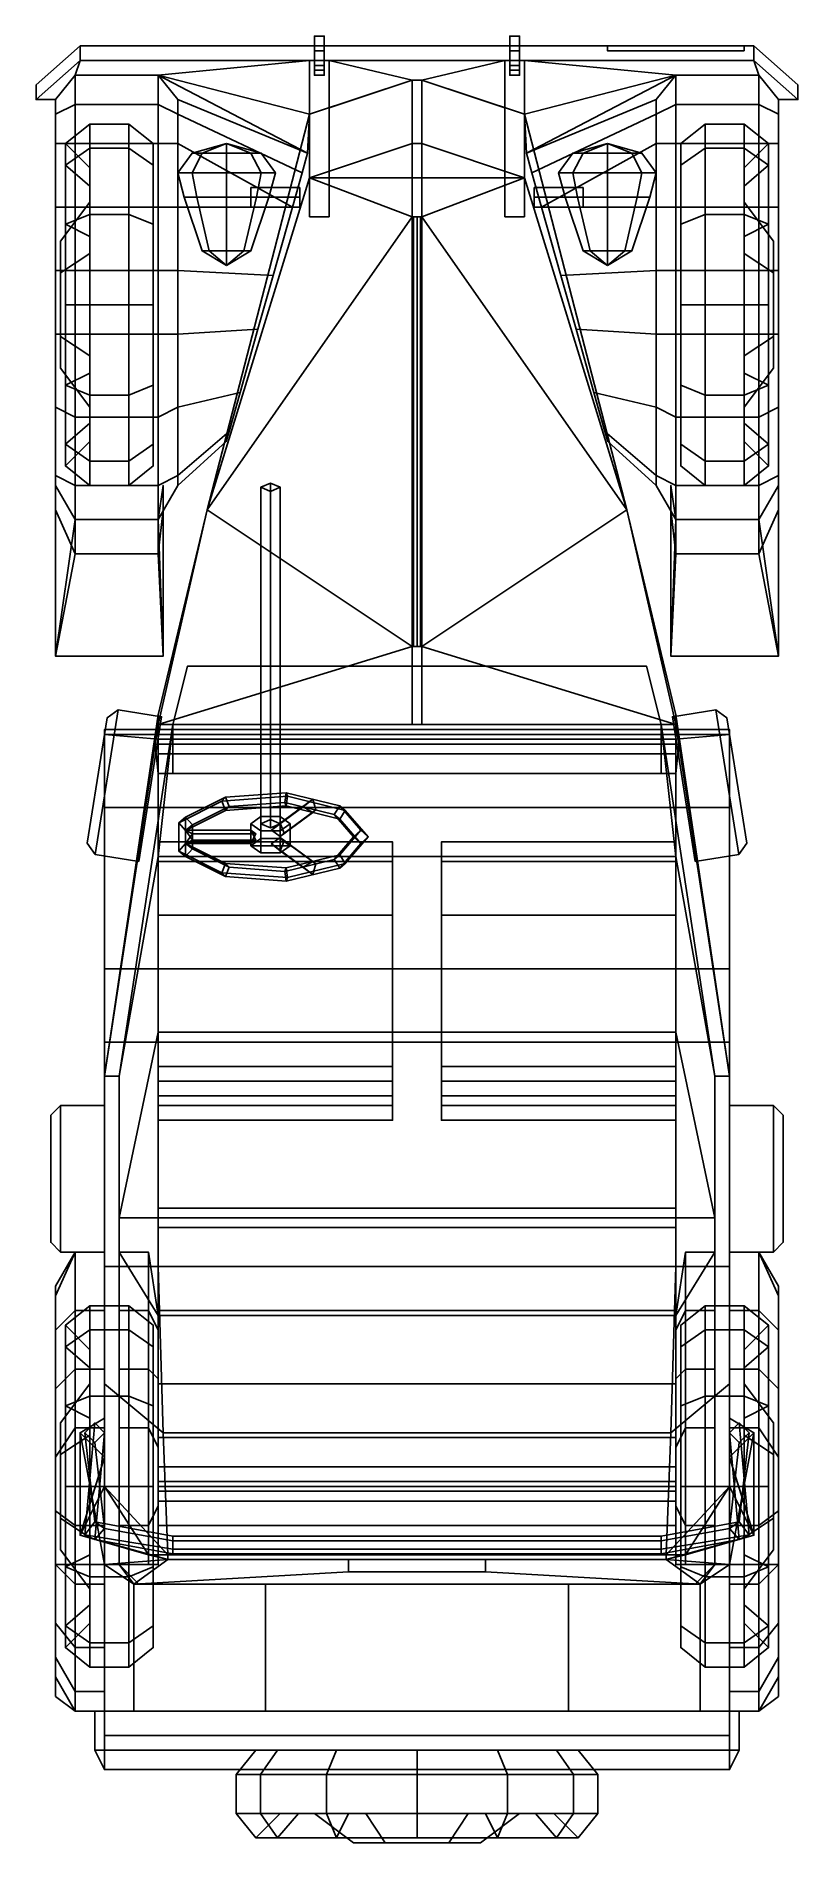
# Model space of a CAD drawing. Header units: millimetres. Extents: x -0.8 to 3, y -1.9 to 12.
# Drawn here: x -0.78 to 0.78, y -1.94 to 1.76 of the extents above.
import ezdxf

# ---------------------------------------------------------------- set-up
doc = ezdxf.new("R2010")
doc.units = ezdxf.units.MM
for name, color, linetype in [('fenders', 1, 'Continuous'), ('seats', 3, 'Continuous'), ('tent', 5, 'Continuous'), ('wheels', 2, 'Continuous')]:
    doc.layers.add(name, color=color, linetype=linetype)

msp = doc.modelspace()

# ---------------------------------------------------------------- linework, layer by layer
for points in [[(-0.78, 1.66, 0.45), (-0.78, 1.63, 0.45), (-0.69, 1.71, 0.45), (-0.69, 1.74, 0.45)], [(-0.69, 1.74, 0.45), (-0.69, 1.74, 0.37), (-0.78, 1.66, 0.37), (-0.78, 1.66, 0.45)], [(-0.69, 1.74, 0.37), (-0.69, 1.71, 0.37), (-0.78, 1.63, 0.37), (-0.78, 1.66, 0.37)], [(0.69, 1.74, 0.45), (0.69, 1.74, 0.37), (-0.69, 1.74, 0.37), (-0.69, 1.74, 0.45)], [(0.69, 1.74, 0.37), (0.69, 1.71, 0.37), (-0.69, 1.71, 0.37), (-0.69, 1.74, 0.37)], [(-0.69, 1.74, 0.45), (-0.69, 1.71, 0.45), (0.69, 1.71, 0.45), (0.69, 1.74, 0.45)], [(-0.19, 1.71, 0.5), (-0.19, 1.76, 0.47), (-0.21, 1.76, 0.47), (-0.21, 1.71, 0.5)], [(-0.21, 1.76, 0.47), (-0.21, 1.73, 0.47), (-0.21, 1.7, 0.49), (-0.21, 1.71, 0.5)], [(-0.21, 1.76, 0.46), (-0.21, 1.73, 0.46), (-0.21, 1.73, 0.47), (-0.21, 1.76, 0.47)], [(-0.19, 1.76, 0.47), (-0.19, 1.76, 0.46), (-0.21, 1.76, 0.46), (-0.21, 1.76, 0.47)], [(-0.19, 1.76, 0.46), (-0.19, 1.74, 0.45), (-0.21, 1.74, 0.45), (-0.21, 1.76, 0.46)], [(-0.21, 1.74, 0.45), (-0.21, 1.71, 0.45), (-0.21, 1.73, 0.46), (-0.21, 1.76, 0.46)], [(-0.19, 1.7, 0.49), (-0.19, 1.73, 0.47), (-0.19, 1.76, 0.47), (-0.19, 1.71, 0.5)], [(-0.19, 1.73, 0.47), (-0.19, 1.73, 0.46), (-0.19, 1.76, 0.46), (-0.19, 1.76, 0.47)], [(-0.19, 1.73, 0.46), (-0.19, 1.71, 0.45), (-0.19, 1.74, 0.45), (-0.19, 1.76, 0.46)], [(0.21, 1.76, 0.46), (0.21, 1.74, 0.45), (0.19, 1.74, 0.45), (0.19, 1.76, 0.46)], [(0.19, 1.74, 0.45), (0.19, 1.71, 0.45), (0.19, 1.73, 0.46), (0.19, 1.76, 0.46)], [(0.19, 1.76, 0.46), (0.19, 1.73, 0.46), (0.19, 1.73, 0.47), (0.19, 1.76, 0.47)], [(0.21, 1.76, 0.47), (0.21, 1.76, 0.46), (0.19, 1.76, 0.46), (0.19, 1.76, 0.47)], [(0.21, 1.71, 0.5), (0.21, 1.76, 0.47), (0.19, 1.76, 0.47), (0.19, 1.71, 0.5)], [(0.19, 1.76, 0.47), (0.19, 1.73, 0.47), (0.19, 1.7, 0.49), (0.19, 1.71, 0.5)], [(0.21, 1.73, 0.46), (0.21, 1.71, 0.45), (0.21, 1.74, 0.45), (0.21, 1.76, 0.46)], [(0.21, 1.73, 0.47), (0.21, 1.73, 0.46), (0.21, 1.76, 0.46), (0.21, 1.76, 0.47)], [(0.21, 1.7, 0.49), (0.21, 1.73, 0.47), (0.21, 1.76, 0.47), (0.21, 1.71, 0.5)], [(0.67, 1.74, 0.52), (0.67, 1.74, 0.45), (0.39, 1.74, 0.45), (0.39, 1.74, 0.52)], [(0.39, 1.74, 0.52), (0.39, 1.74, 0.45), (0.39, 1.73, 0.45), (0.39, 1.73, 0.52)], [(0.39, 1.73, 0.52), (0.67, 1.73, 0.52), (0.67, 1.74, 0.52), (0.39, 1.74, 0.52)], [(0.67, 1.73, 0.52), (0.67, 1.73, 0.45), (0.67, 1.74, 0.45), (0.67, 1.74, 0.52)], [(0.69, 1.74, 0.37), (0.69, 1.74, 0.45), (0.78, 1.66, 0.45), (0.78, 1.66, 0.37)], [(0.69, 1.74, 0.45), (0.69, 1.71, 0.45), (0.78, 1.63, 0.45), (0.78, 1.66, 0.45)], [(0.78, 1.66, 0.37), (0.78, 1.63, 0.37), (0.69, 1.71, 0.37), (0.69, 1.74, 0.37)], [(-0.78, 1.63, 0.45), (-0.78, 1.63, 0.37), (-0.69, 1.71, 0.37), (-0.69, 1.71, 0.45)], [(-0.69, 1.71, 0.45), (-0.69, 1.71, 0.37), (0.69, 1.71, 0.37), (0.69, 1.71, 0.45)], [(-0.22, 1.71, 0.45), (-0.22, 1.39, 0.45), (-0.18, 1.39, 0.45), (-0.18, 1.71, 0.45)], [(-0.18, 1.71, 0.37), (-0.18, 1.39, 0.37), (-0.22, 1.39, 0.37), (-0.22, 1.71, 0.37)], [(-0.22, 1.71, 0.37), (-0.22, 1.39, 0.37), (-0.22, 1.39, 0.45), (-0.22, 1.71, 0.45)], [(-0.21, 1.7, 0.49), (-0.21, 1.73, 0.47), (-0.19, 1.73, 0.47), (-0.19, 1.7, 0.49)], [(-0.21, 1.73, 0.47), (-0.21, 1.73, 0.46), (-0.19, 1.73, 0.46), (-0.19, 1.73, 0.47)], [(-0.21, 1.73, 0.46), (-0.21, 1.71, 0.45), (-0.19, 1.71, 0.45), (-0.19, 1.73, 0.46)], [(-0.19, 1.69, 0.5), (-0.19, 1.71, 0.5), (-0.21, 1.71, 0.5), (-0.21, 1.69, 0.5)], [(-0.21, 1.71, 0.5), (-0.21, 1.7, 0.49), (-0.21, 1.68, 0.49), (-0.21, 1.69, 0.5)], [(-0.19, 1.68, 0.49), (-0.19, 1.7, 0.49), (-0.19, 1.71, 0.5), (-0.19, 1.69, 0.5)], [(-0.18, 1.39, 0.45), (-0.18, 1.39, 0.37), (-0.18, 1.71, 0.37), (-0.18, 1.71, 0.45)], [(0.18, 1.71, 0.37), (0.18, 1.39, 0.37), (0.18, 1.39, 0.45), (0.18, 1.71, 0.45)], [(0.22, 1.71, 0.37), (0.22, 1.39, 0.37), (0.18, 1.39, 0.37), (0.18, 1.71, 0.37)], [(0.18, 1.71, 0.45), (0.18, 1.39, 0.45), (0.22, 1.39, 0.45), (0.22, 1.71, 0.45)], [(0.19, 1.73, 0.46), (0.19, 1.71, 0.45), (0.21, 1.71, 0.45), (0.21, 1.73, 0.46)], [(0.19, 1.73, 0.47), (0.19, 1.73, 0.46), (0.21, 1.73, 0.46), (0.21, 1.73, 0.47)], [(0.19, 1.7, 0.49), (0.19, 1.73, 0.47), (0.21, 1.73, 0.47), (0.21, 1.7, 0.49)], [(0.19, 1.71, 0.5), (0.19, 1.7, 0.49), (0.19, 1.68, 0.49), (0.19, 1.69, 0.5)], [(0.21, 1.69, 0.5), (0.21, 1.71, 0.5), (0.19, 1.71, 0.5), (0.19, 1.69, 0.5)], [(0.21, 1.68, 0.49), (0.21, 1.7, 0.49), (0.21, 1.71, 0.5), (0.21, 1.69, 0.5)], [(0.22, 1.39, 0.45), (0.22, 1.39, 0.37), (0.22, 1.71, 0.37), (0.22, 1.71, 0.45)], [(0.39, 1.73, 0.45), (0.67, 1.73, 0.45), (0.67, 1.73, 0.52), (0.39, 1.73, 0.52)], [(0.78, 1.63, 0.37), (0.78, 1.63, 0.45), (0.69, 1.71, 0.45), (0.69, 1.71, 0.37)], [(-0.01, 1.54, 0.99), (-0.01, 1.67, 0.45), (-0.22, 1.6, 0.45), (-0.22, 1.47, 0.99)], [(-0.21, 1.68, 0.49), (-0.21, 1.7, 0.49), (-0.19, 1.7, 0.49), (-0.19, 1.68, 0.49)], [(-0.21, 1.69, 0.5), (-0.21, 1.68, 0.49), (-0.19, 1.68, 0.49), (-0.19, 1.69, 0.5)], [(0.01, 1.54, 0.99), (0.01, 1.67, 0.45), (-0.01, 1.67, 0.45), (-0.01, 1.54, 0.99)], [(0.22, 1.6, 0.45), (0.01, 1.67, 0.45), (0.01, 1.54, 0.99), (0.22, 1.47, 0.99)], [(0.19, 1.68, 0.49), (0.19, 1.7, 0.49), (0.21, 1.7, 0.49), (0.21, 1.68, 0.49)], [(0.19, 1.69, 0.5), (0.19, 1.68, 0.49), (0.21, 1.68, 0.49), (0.21, 1.69, 0.5)], [(-0.78, 1.66, 0.37), (-0.78, 1.63, 0.37), (-0.78, 1.63, 0.45), (-0.78, 1.66, 0.45)], [(0.78, 1.66, 0.45), (0.78, 1.63, 0.45), (0.78, 1.63, 0.37), (0.78, 1.66, 0.37)], [(-0.22, 1.6, 0.45), (-0.43, 0.79, 0.45), (-0.43, 0.79, 1.06), (-0.22, 1.47, 0.99)], [(0.43, 0.79, 1.06), (0.43, 0.79, 0.45), (0.22, 1.6, 0.45), (0.22, 1.47, 0.99)], [(-0.4607, 1.52, 0.94), (-0.49, 1.48, 0.94), (-0.4607, 1.48, 1.0107), (-0.44, 1.52, 0.99)], [(-0.44, 1.52, 0.89), (-0.4607, 1.48, 0.8693), (-0.49, 1.48, 0.94), (-0.4607, 1.52, 0.94)], [(-0.39, 1.54, 0.94), (-0.4607, 1.52, 0.94), (-0.44, 1.52, 0.99), (-0.39, 1.54, 0.94)], [(-0.39, 1.54, 0.94), (-0.44, 1.52, 0.89), (-0.4607, 1.52, 0.94), (-0.39, 1.54, 0.94)], [(-0.44, 1.52, 0.99), (-0.4607, 1.48, 1.0107), (-0.39, 1.48, 1.04), (-0.39, 1.52, 1.0107)], [(-0.39, 1.52, 0.8693), (-0.39, 1.48, 0.84), (-0.4607, 1.48, 0.8693), (-0.44, 1.52, 0.89)], [(-0.39, 1.54, 0.94), (-0.44, 1.52, 0.99), (-0.39, 1.52, 1.0107), (-0.39, 1.54, 0.94)], [(-0.39, 1.54, 0.94), (-0.39, 1.52, 0.8693), (-0.44, 1.52, 0.89), (-0.39, 1.54, 0.94)], [(-0.39, 1.54, 0.94), (-0.39, 1.52, 1.0107), (-0.34, 1.52, 0.99), (-0.39, 1.54, 0.94)], [(-0.39, 1.54, 0.94), (-0.34, 1.52, 0.99), (-0.3193, 1.52, 0.94), (-0.39, 1.54, 0.94)], [(-0.39, 1.54, 0.94), (-0.3193, 1.52, 0.94), (-0.34, 1.52, 0.89), (-0.39, 1.54, 0.94)], [(-0.39, 1.54, 0.94), (-0.34, 1.52, 0.89), (-0.39, 1.52, 0.8693), (-0.39, 1.54, 0.94)], [(-0.39, 1.52, 1.0107), (-0.39, 1.48, 1.04), (-0.3193, 1.48, 1.0107), (-0.34, 1.52, 0.99)], [(-0.34, 1.52, 0.89), (-0.3193, 1.48, 0.8693), (-0.39, 1.48, 0.84), (-0.39, 1.52, 0.8693)], [(-0.34, 1.52, 0.99), (-0.3193, 1.48, 1.0107), (-0.29, 1.48, 0.94), (-0.3193, 1.52, 0.94)], [(-0.3193, 1.52, 0.94), (-0.29, 1.48, 0.94), (-0.3193, 1.48, 0.8693), (-0.34, 1.52, 0.89)], [(-0.01, 1.47, 1.06), (-0.01, 1.54, 0.99), (-0.22, 1.47, 0.99)], [(0.01, 1.47, 1.06), (0.01, 1.54, 0.99), (-0.01, 1.54, 0.99), (-0.01, 1.47, 1.06)], [(0.22, 1.47, 0.99), (0.22, 1.47, 0.99), (0.01, 1.54, 0.99), (0.01, 1.47, 1.06)], [(0.3193, 1.52, 0.94), (0.29, 1.48, 0.94), (0.3193, 1.48, 1.0107), (0.34, 1.52, 0.99)], [(0.34, 1.52, 0.89), (0.3193, 1.48, 0.8693), (0.29, 1.48, 0.94), (0.3193, 1.52, 0.94)], [(0.39, 1.54, 0.94), (0.3193, 1.52, 0.94), (0.34, 1.52, 0.99), (0.39, 1.54, 0.94)], [(0.39, 1.54, 0.94), (0.34, 1.52, 0.89), (0.3193, 1.52, 0.94), (0.39, 1.54, 0.94)], [(0.34, 1.52, 0.99), (0.3193, 1.48, 1.0107), (0.39, 1.48, 1.04), (0.39, 1.52, 1.0107)], [(0.39, 1.52, 0.8693), (0.39, 1.48, 0.84), (0.3193, 1.48, 0.8693), (0.34, 1.52, 0.89)], [(0.39, 1.54, 0.94), (0.34, 1.52, 0.99), (0.39, 1.52, 1.0107), (0.39, 1.54, 0.94)], [(0.39, 1.54, 0.94), (0.39, 1.52, 0.8693), (0.34, 1.52, 0.89), (0.39, 1.54, 0.94)], [(0.39, 1.54, 0.94), (0.39, 1.52, 1.0107), (0.44, 1.52, 0.99), (0.39, 1.54, 0.94)], [(0.39, 1.54, 0.94), (0.44, 1.52, 0.99), (0.4607, 1.52, 0.94), (0.39, 1.54, 0.94)], [(0.39, 1.54, 0.94), (0.4607, 1.52, 0.94), (0.44, 1.52, 0.89), (0.39, 1.54, 0.94)], [(0.39, 1.54, 0.94), (0.44, 1.52, 0.89), (0.39, 1.52, 0.8693), (0.39, 1.54, 0.94)], [(0.39, 1.52, 1.0107), (0.39, 1.48, 1.04), (0.4607, 1.48, 1.0107), (0.44, 1.52, 0.99)], [(0.44, 1.52, 0.89), (0.4607, 1.48, 0.8693), (0.39, 1.48, 0.84), (0.39, 1.52, 0.8693)], [(0.44, 1.52, 0.99), (0.4607, 1.48, 1.0107), (0.49, 1.48, 0.94), (0.4607, 1.52, 0.94)], [(0.4607, 1.52, 0.94), (0.49, 1.48, 0.94), (0.4607, 1.48, 0.8693), (0.44, 1.52, 0.89)], [(-0.4766, 1.43, 0.94), (-0.49, 1.48, 0.94), (-0.4607, 1.48, 0.8693), (-0.4512, 1.43, 0.8788)], [(-0.4512, 1.43, 1.0012), (-0.4607, 1.48, 1.0107), (-0.49, 1.48, 0.94), (-0.4766, 1.43, 0.94)], [(-0.4512, 1.43, 0.8788), (-0.4607, 1.48, 0.8693), (-0.39, 1.48, 0.84), (-0.39, 1.43, 0.8534)], [(-0.39, 1.43, 1.0266), (-0.39, 1.48, 1.04), (-0.4607, 1.48, 1.0107), (-0.4512, 1.43, 1.0012)], [(-0.39, 1.43, 0.8534), (-0.39, 1.48, 0.84), (-0.3193, 1.48, 0.8693), (-0.3288, 1.43, 0.8788)], [(-0.3288, 1.43, 1.0012), (-0.3193, 1.48, 1.0107), (-0.39, 1.48, 1.04), (-0.39, 1.43, 1.0266)], [(-0.24, 1.43, 0.91), (-0.24, 1.45, 0.89), (-0.34, 1.45, 0.89), (-0.34, 1.43, 0.91)], [(-0.24, 1.45, 0.89), (-0.24, 1.43, 0.87), (-0.34, 1.43, 0.87), (-0.34, 1.45, 0.89)], [(-0.3288, 1.43, 0.8788), (-0.3193, 1.48, 0.8693), (-0.29, 1.48, 0.94), (-0.3034, 1.43, 0.94)], [(-0.3034, 1.43, 0.94), (-0.29, 1.48, 0.94), (-0.3193, 1.48, 1.0107), (-0.3288, 1.43, 1.0012)], [(-0.01, 1.39, 1.06), (-0.01, 1.47, 1.06), (-0.22, 1.47, 0.99)], [(0.01, 1.39, 1.06), (0.01, 1.47, 1.06), (-0.01, 1.47, 1.06), (-0.01, 1.39, 1.06)], [(0.22, 1.47, 0.99), (0.22, 1.47, 0.99), (0.01, 1.47, 1.06), (0.01, 1.39, 1.06)], [(0.43, 0.79, 1.06), (0.43, 0.79, 1.06), (0.22, 1.47, 0.99), (0.01, 1.39, 1.06)], [(0.34, 1.43, 0.91), (0.34, 1.45, 0.89), (0.24, 1.45, 0.89), (0.24, 1.43, 0.91)], [(0.34, 1.45, 0.89), (0.34, 1.43, 0.87), (0.24, 1.43, 0.87), (0.24, 1.45, 0.89)], [(0.3034, 1.43, 0.94), (0.29, 1.48, 0.94), (0.3193, 1.48, 0.8693), (0.3288, 1.43, 0.8788)], [(0.3288, 1.43, 1.0012), (0.3193, 1.48, 1.0107), (0.29, 1.48, 0.94), (0.3034, 1.43, 0.94)], [(0.3288, 1.43, 0.8788), (0.3193, 1.48, 0.8693), (0.39, 1.48, 0.84), (0.39, 1.43, 0.8534)], [(0.39, 1.43, 1.0266), (0.39, 1.48, 1.04), (0.3193, 1.48, 1.0107), (0.3288, 1.43, 1.0012)], [(0.39, 1.43, 0.8534), (0.39, 1.48, 0.84), (0.4607, 1.48, 0.8693), (0.4512, 1.43, 0.8788)], [(0.4512, 1.43, 1.0012), (0.4607, 1.48, 1.0107), (0.39, 1.48, 1.04), (0.39, 1.43, 1.0266)], [(0.4512, 1.43, 0.8788), (0.4607, 1.48, 0.8693), (0.49, 1.48, 0.94), (0.4766, 1.43, 0.94)], [(0.4766, 1.43, 0.94), (0.49, 1.48, 0.94), (0.4607, 1.48, 1.0107), (0.4512, 1.43, 1.0012)], [(-0.44, 1.32, 0.94), (-0.4766, 1.43, 0.94), (-0.4512, 1.43, 0.8788), (-0.4254, 1.32, 0.9046)], [(-0.4254, 1.32, 0.9754), (-0.4512, 1.43, 1.0012), (-0.4766, 1.43, 0.94), (-0.44, 1.32, 0.94)], [(-0.4254, 1.32, 0.9046), (-0.4512, 1.43, 0.8788), (-0.39, 1.43, 0.8534), (-0.39, 1.32, 0.89)], [(-0.39, 1.32, 0.99), (-0.39, 1.43, 1.0266), (-0.4512, 1.43, 1.0012), (-0.4254, 1.32, 0.9754)], [(-0.39, 1.32, 0.89), (-0.39, 1.43, 0.8534), (-0.3288, 1.43, 0.8788), (-0.3546, 1.32, 0.9046)], [(-0.3546, 1.32, 0.9754), (-0.3288, 1.43, 1.0012), (-0.39, 1.43, 1.0266), (-0.39, 1.32, 0.99)], [(-0.3546, 1.32, 0.9046), (-0.3288, 1.43, 0.8788), (-0.3034, 1.43, 0.94), (-0.34, 1.32, 0.94)], [(-0.34, 1.32, 0.94), (-0.3034, 1.43, 0.94), (-0.3288, 1.43, 1.0012), (-0.3546, 1.32, 0.9754)], [(-0.24, 1.41, 0.89), (-0.24, 1.43, 0.91), (-0.34, 1.43, 0.91), (-0.34, 1.41, 0.89)], [(-0.24, 1.43, 0.87), (-0.24, 1.41, 0.89), (-0.34, 1.41, 0.89), (-0.34, 1.43, 0.87)], [(0.34, 1.41, 0.89), (0.34, 1.43, 0.91), (0.24, 1.43, 0.91), (0.24, 1.41, 0.89)], [(0.34, 1.43, 0.87), (0.34, 1.41, 0.89), (0.24, 1.41, 0.89), (0.24, 1.43, 0.87)], [(0.34, 1.32, 0.94), (0.3034, 1.43, 0.94), (0.3288, 1.43, 0.8788), (0.3546, 1.32, 0.9046)], [(0.3546, 1.32, 0.9754), (0.3288, 1.43, 1.0012), (0.3034, 1.43, 0.94), (0.34, 1.32, 0.94)], [(0.3546, 1.32, 0.9046), (0.3288, 1.43, 0.8788), (0.39, 1.43, 0.8534), (0.39, 1.32, 0.89)], [(0.39, 1.32, 0.99), (0.39, 1.43, 1.0266), (0.3288, 1.43, 1.0012), (0.3546, 1.32, 0.9754)], [(0.39, 1.32, 0.89), (0.39, 1.43, 0.8534), (0.4512, 1.43, 0.8788), (0.4254, 1.32, 0.9046)], [(0.4254, 1.32, 0.9754), (0.4512, 1.43, 1.0012), (0.39, 1.43, 1.0266), (0.39, 1.32, 0.99)], [(0.4254, 1.32, 0.9046), (0.4512, 1.43, 0.8788), (0.4766, 1.43, 0.94), (0.44, 1.32, 0.94)], [(0.44, 1.32, 0.94), (0.4766, 1.43, 0.94), (0.4512, 1.43, 1.0012), (0.4254, 1.32, 0.9754)], [(-0.43, 0.79, 1.06), (-0.43, 0.79, 1.06), (-0.01, 0.51, 1.17), (-0.01, 1.39, 1.06)], [(-0.01, 1.39, 1.06), (-0.01, 0.51, 1.17), (-0.01, 0.51, 1.18), (-0.01, 1.39, 1.07)], [(0.01, 1.39, 1.07), (0.01, 1.39, 1.06), (-0.01, 1.39, 1.06), (-0.01, 1.39, 1.07)], [(-0.0071, 1.39, 1.0771), (-0.01, 1.39, 1.07), (-0.01, 0.51, 1.18), (-0.0071, 0.51, 1.1871)], [(0.0071, 1.39, 1.0771), (0.01, 1.39, 1.07), (-0.01, 1.39, 1.07), (-0.0071, 1.39, 1.0771)], [(0, 1.39, 1.08), (-0.0071, 1.39, 1.0771), (-0.0071, 0.51, 1.1871), (0, 0.51, 1.19)], [(0, 1.39, 1.08), (0.0071, 1.39, 1.0771), (-0.0071, 1.39, 1.0771), (0, 1.39, 1.08)], [(0.0071, 1.39, 1.0771), (0, 1.39, 1.08), (0, 0.51, 1.19), (0.0071, 0.51, 1.1871)], [(0.01, 1.39, 1.07), (0.0071, 1.39, 1.0771), (0.0071, 0.51, 1.1871), (0.01, 0.51, 1.18)], [(0.01, 0.51, 1.18), (0.01, 0.51, 1.17), (0.01, 1.39, 1.06), (0.01, 1.39, 1.07)], [(0.01, 0.51, 1.17), (0.01, 0.51, 1.17), (0.43, 0.79, 1.06), (0.01, 1.39, 1.06)], [(-0.39, 1.29, 0.94), (-0.44, 1.32, 0.94), (-0.4254, 1.32, 0.9046), (-0.39, 1.29, 0.94)], [(-0.39, 1.29, 0.94), (-0.4254, 1.32, 0.9754), (-0.44, 1.32, 0.94), (-0.39, 1.29, 0.94)], [(-0.39, 1.29, 0.94), (-0.4254, 1.32, 0.9046), (-0.39, 1.32, 0.89), (-0.39, 1.29, 0.94)], [(-0.39, 1.29, 0.94), (-0.39, 1.32, 0.99), (-0.4254, 1.32, 0.9754), (-0.39, 1.29, 0.94)], [(-0.39, 1.29, 0.94), (-0.39, 1.32, 0.89), (-0.3546, 1.32, 0.9046), (-0.39, 1.29, 0.94)], [(-0.39, 1.29, 0.94), (-0.3546, 1.32, 0.9046), (-0.34, 1.32, 0.94), (-0.39, 1.29, 0.94)], [(-0.39, 1.29, 0.94), (-0.34, 1.32, 0.94), (-0.3546, 1.32, 0.9754), (-0.39, 1.29, 0.94)], [(-0.39, 1.29, 0.94), (-0.3546, 1.32, 0.9754), (-0.39, 1.32, 0.99), (-0.39, 1.29, 0.94)], [(0.39, 1.29, 0.94), (0.34, 1.32, 0.94), (0.3546, 1.32, 0.9046), (0.39, 1.29, 0.94)], [(0.39, 1.29, 0.94), (0.3546, 1.32, 0.9754), (0.34, 1.32, 0.94), (0.39, 1.29, 0.94)], [(0.39, 1.29, 0.94), (0.3546, 1.32, 0.9046), (0.39, 1.32, 0.89), (0.39, 1.29, 0.94)], [(0.39, 1.29, 0.94), (0.39, 1.32, 0.99), (0.3546, 1.32, 0.9754), (0.39, 1.29, 0.94)], [(0.39, 1.29, 0.94), (0.39, 1.32, 0.89), (0.4254, 1.32, 0.9046), (0.39, 1.29, 0.94)], [(0.39, 1.29, 0.94), (0.4254, 1.32, 0.9046), (0.44, 1.32, 0.94), (0.39, 1.29, 0.94)], [(0.39, 1.29, 0.94), (0.44, 1.32, 0.94), (0.4254, 1.32, 0.9754), (0.39, 1.29, 0.94)], [(0.39, 1.29, 0.94), (0.4254, 1.32, 0.9754), (0.39, 1.32, 0.99), (0.39, 1.29, 0.94)], [(-0.74, 0.79, 0.49), (-0.74, 0.49, 0.61), (-0.74, 0.49, 0.61), (-0.74, 0.84, 0.61)], [(-0.7, 0.77, 0.61), (-0.7, 0.7, 0.45), (-0.74, 0.79, 0.49), (-0.74, 0.84, 0.61)], [(-0.74, 0.84, 0.61), (-0.74, 0.49, 0.61), (-0.74, 0.49, 0.61), (-0.7, 0.77, 0.61)], [(-0.52, 0.49, 0.61), (-0.52, 0.49, 0.61), (-0.52, 0.84, 0.61), (-0.53, 0.77, 0.61)], [(-0.52, 0.84, 0.61), (-0.52, 0.79, 0.49), (-0.53, 0.7, 0.45), (-0.53, 0.77, 0.61)], [(-0.52, 0.49, 0.61), (-0.52, 0.49, 0.61), (-0.52, 0.79, 0.49), (-0.52, 0.84, 0.61)], [(-0.3, 0.8444, 0.8043), (-0.32, 0.836, 0.7861), (-0.32, 0.1472, 1.1073), (-0.3, 0.1556, 1.1254)], [(-0.32, 0.836, 0.7861), (-0.3, 0.8275, 0.768), (-0.3, 0.1387, 1.0892), (-0.32, 0.1472, 1.1073)], [(-0.28, 0.836, 0.7861), (-0.3, 0.8444, 0.8043), (-0.3, 0.1556, 1.1254), (-0.28, 0.1472, 1.1073)], [(-0.3, 0.8275, 0.768), (-0.28, 0.836, 0.7861), (-0.28, 0.1472, 1.1073), (-0.3, 0.1387, 1.0892)], [(0.52, 0.79, 0.49), (0.52, 0.49, 0.61), (0.52, 0.49, 0.61), (0.52, 0.84, 0.61)], [(0.53, 0.77, 0.61), (0.53, 0.7, 0.45), (0.52, 0.79, 0.49), (0.52, 0.84, 0.61)], [(0.52, 0.84, 0.61), (0.52, 0.49, 0.61), (0.52, 0.49, 0.61), (0.53, 0.77, 0.61)], [(0.74, 0.84, 0.61), (0.74, 0.79, 0.49), (0.7, 0.7, 0.45), (0.7, 0.77, 0.61)], [(0.74, 0.49, 0.61), (0.74, 0.49, 0.61), (0.74, 0.84, 0.61), (0.7, 0.77, 0.61)], [(0.74, 0.49, 0.61), (0.74, 0.49, 0.61), (0.74, 0.79, 0.49), (0.74, 0.84, 0.61)], [(-0.7, 0.7, 0.45), (-0.7, 0.7, 0.33), (-0.74, 0.79, 0.33), (-0.74, 0.79, 0.49)], [(-0.74, 0.79, 0.33), (-0.74, 0.49, 0.33), (-0.74, 0.49, 0.61), (-0.74, 0.79, 0.49)], [(-0.7, 0.7, 0.33), (-0.7, 0.7, 0.33), (-0.74, 0.49, 0.33), (-0.74, 0.79, 0.33)], [(-0.43, 0.79, 1.06), (-0.43, 0.79, 0.33), (-0.53, 0.37, 0.33), (-0.53, 0.35, 0.49)], [(-0.43, 0.79, 1.06), (-0.43, 0.79, 1.06), (-0.53, 0.35, 0.49), (-0.53, 0.35, 1.11)], [(-0.53, 0.35, 1.11), (-0.53, 0.35, 1.11), (-0.01, 0.51, 1.17), (-0.43, 0.79, 1.06)], [(-0.52, 0.79, 0.33), (-0.52, 0.79, 0.33), (-0.52, 0.49, 0.33), (-0.53, 0.7, 0.33)], [(-0.52, 0.79, 0.49), (-0.52, 0.79, 0.33), (-0.53, 0.7, 0.33), (-0.53, 0.7, 0.45)], [(-0.52, 0.49, 0.61), (-0.52, 0.49, 0.33), (-0.52, 0.79, 0.33), (-0.52, 0.79, 0.49)], [(0.01, 0.51, 1.17), (0.01, 0.51, 1.17), (0.53, 0.35, 1.11), (0.43, 0.79, 1.06)], [(0.53, 0.37, 0.33), (0.43, 0.79, 0.33), (0.43, 0.79, 1.06), (0.53, 0.35, 0.49)], [(0.53, 0.35, 0.49), (0.43, 0.79, 1.06), (0.43, 0.79, 1.06), (0.53, 0.35, 1.11)], [(0.52, 0.79, 0.33), (0.52, 0.49, 0.33), (0.52, 0.49, 0.61), (0.52, 0.79, 0.49)], [(0.53, 0.7, 0.33), (0.53, 0.7, 0.33), (0.52, 0.49, 0.33), (0.52, 0.79, 0.33)], [(0.53, 0.7, 0.45), (0.53, 0.7, 0.33), (0.52, 0.79, 0.33), (0.52, 0.79, 0.49)], [(0.74, 0.49, 0.33), (0.7, 0.7, 0.33), (0.7, 0.7, 0.33), (0.74, 0.79, 0.33)], [(0.74, 0.79, 0.49), (0.74, 0.79, 0.33), (0.7, 0.7, 0.33), (0.7, 0.7, 0.45)], [(0.74, 0.49, 0.61), (0.74, 0.49, 0.33), (0.74, 0.79, 0.33), (0.74, 0.79, 0.49)], [(-0.7, 0.77, 0.61), (-0.74, 0.49, 0.61), (-0.52, 0.49, 0.61), (-0.53, 0.77, 0.61)], [(-0.53, 0.77, 0.61), (-0.53, 0.7, 0.45), (-0.7, 0.7, 0.45), (-0.7, 0.77, 0.61)], [(0.53, 0.77, 0.61), (0.52, 0.49, 0.61), (0.74, 0.49, 0.61), (0.7, 0.77, 0.61)], [(0.7, 0.77, 0.61), (0.7, 0.7, 0.45), (0.53, 0.7, 0.45), (0.53, 0.77, 0.61)], [(-0.53, 0.7, 0.33), (-0.52, 0.49, 0.33), (-0.74, 0.49, 0.33), (-0.7, 0.7, 0.33)], [(-0.53, 0.7, 0.45), (-0.53, 0.7, 0.33), (-0.7, 0.7, 0.33), (-0.7, 0.7, 0.45)], [(0.7, 0.7, 0.33), (0.74, 0.49, 0.33), (0.52, 0.49, 0.33), (0.53, 0.7, 0.33)], [(0.7, 0.7, 0.45), (0.7, 0.7, 0.33), (0.53, 0.7, 0.33), (0.53, 0.7, 0.45)], [(-0.74, 0.49, 0.61), (-0.74, 0.49, 0.33), (-0.52, 0.49, 0.33), (-0.52, 0.49, 0.61)], [(-0.53, 0.35, 1.11), (-0.53, 0.35, 1.11), (-0.01, 0.35, 1.19), (-0.01, 0.51, 1.17)], [(-0.01, 0.51, 1.18), (-0.01, 0.51, 1.17), (0.01, 0.51, 1.17), (0.01, 0.51, 1.18)], [(-0.01, 0.51, 1.17), (-0.01, 0.35, 1.19), (0.01, 0.35, 1.19), (0.01, 0.51, 1.17)], [(-0.0071, 0.51, 1.1871), (-0.01, 0.51, 1.18), (0.01, 0.51, 1.18), (0.0071, 0.51, 1.1871)], [(0, 0.51, 1.19), (-0.0071, 0.51, 1.1871), (0.0071, 0.51, 1.1871), (0, 0.51, 1.19)], [(0.01, 0.35, 1.19), (0.01, 0.35, 1.19), (0.53, 0.35, 1.11), (0.01, 0.51, 1.17)], [(0.52, 0.49, 0.61), (0.52, 0.49, 0.33), (0.74, 0.49, 0.33), (0.74, 0.49, 0.61)], [(-0.5, 0.35, 1.08), (-0.5, 0.35, 0.41), (-0.47, 0.47, 0.41), (-0.5, 0.35, 1.08)], [(-0.5, 0.35, 1.08), (-0.47, 0.47, 0.41), (0.47, 0.47, 0.41), (0.5, 0.35, 1.08)], [(0.47, 0.47, 0.41), (0.5, 0.35, 0.41), (0.5, 0.35, 1.08)], [(-0.6589, 0.0841, 0.38), (-0.612, 0.3804, 0.38), (-0.6348, 0.3638, 0.38), (-0.6755, 0.107, 0.38)], [(-0.6755, 0.107, 0.35), (-0.6348, 0.3638, 0.35), (-0.612, 0.3804, 0.35), (-0.6589, 0.0841, 0.35)], [(-0.57, 0.07, 0.38), (-0.5231, 0.3663, 0.38), (-0.612, 0.3804, 0.38), (-0.6589, 0.0841, 0.38)], [(-0.6589, 0.0841, 0.35), (-0.612, 0.3804, 0.35), (-0.5231, 0.3663, 0.35), (-0.57, 0.07, 0.35)], [(-0.53, 0.37, 0.33), (-0.64, -0.37, 0.33), (-0.64, -0.37, 0.49), (-0.53, 0.35, 0.49)], [(-0.612, 0.3804, 0.38), (-0.612, 0.3804, 0.35), (-0.6348, 0.3638, 0.35), (-0.6348, 0.3638, 0.38)], [(-0.5231, 0.3663, 0.38), (-0.5231, 0.3663, 0.35), (-0.612, 0.3804, 0.35), (-0.612, 0.3804, 0.38)], [(0.5231, 0.3663, 0.38), (0.57, 0.07, 0.38), (0.6589, 0.0841, 0.38), (0.612, 0.3804, 0.38)], [(0.612, 0.3804, 0.38), (0.612, 0.3804, 0.35), (0.5231, 0.3663, 0.35), (0.5231, 0.3663, 0.38)], [(0.612, 0.3804, 0.35), (0.6589, 0.0841, 0.35), (0.57, 0.07, 0.35), (0.5231, 0.3663, 0.35)], [(0.612, 0.3804, 0.38), (0.6589, 0.0841, 0.38), (0.6755, 0.107, 0.38), (0.6348, 0.3638, 0.38)], [(0.6348, 0.3638, 0.38), (0.6348, 0.3638, 0.35), (0.612, 0.3804, 0.35), (0.612, 0.3804, 0.38)], [(0.6348, 0.3638, 0.35), (0.6755, 0.107, 0.35), (0.6589, 0.0841, 0.35), (0.612, 0.3804, 0.35)], [(-0.6348, 0.3638, 0.38), (-0.6348, 0.3638, 0.35), (-0.6755, 0.107, 0.35), (-0.6755, 0.107, 0.38)], [(-0.53, 0.35, 0.49), (-0.64, -0.37, 0.49), (-0.64, -0.37, 1.08), (-0.53, 0.35, 1.08)], [(-0.61, -0.37, 1.08), (-0.61, -0.37, 0.41), (-0.5, 0.35, 0.41), (-0.5, 0.35, 1.08)], [(-0.53, 0.35, 1.08), (-0.5361, 0.31, 1.08), (-0.5361, 0.31, 1.23), (-0.53, 0.35, 1.23)], [(-0.53, 0.35, 1.23), (-0.5361, 0.31, 1.23), (-0.53, 0.25, 1.46), (-0.53, 0.29, 1.46)], [(0.53, 0.35, 1.23), (0.01, 0.35, 1.19), (-0.01, 0.35, 1.19), (-0.53, 0.35, 1.23)], [(-0.01, 0.35, 1.19), (-0.53, 0.35, 1.11), (-0.53, 0.35, 1.23), (-0.01, 0.35, 1.19)], [(-0.5, 0.29, 1.46), (-0.5, 0.35, 1.23), (-0.53, 0.35, 1.23), (-0.53, 0.29, 1.46)], [(-0.5, 0.35, 1.23), (-0.5, 0.31, 1.23), (0.5, 0.31, 1.23), (0.5, 0.35, 1.23)], [(-0.5, 0.25, 1.46), (-0.5, 0.31, 1.23), (-0.5, 0.35, 1.23), (-0.5, 0.29, 1.46)], [(0.53, 0.35, 1.23), (0.53, 0.35, 1.11), (0.01, 0.35, 1.19)], [(0.5, 0.35, 0.41), (0.61, -0.37, 0.41), (0.61, -0.37, 1.08), (0.5, 0.35, 1.08)], [(0.5, 0.35, 1.23), (0.5, 0.31, 1.23), (0.5, 0.25, 1.46), (0.5, 0.29, 1.46)], [(0.53, 0.29, 1.46), (0.53, 0.35, 1.23), (0.5, 0.35, 1.23), (0.5, 0.29, 1.46)], [(0.64, -0.37, 0.49), (0.64, -0.37, 0.33), (0.53, 0.37, 0.33), (0.53, 0.35, 0.49)], [(0.64, -0.37, 1.08), (0.64, -0.37, 0.49), (0.53, 0.35, 0.49), (0.53, 0.35, 1.08)], [(0.5361, 0.31, 1.23), (0.5361, 0.31, 1.08), (0.53, 0.35, 1.08), (0.53, 0.35, 1.23)], [(0.53, 0.25, 1.46), (0.5361, 0.31, 1.23), (0.53, 0.35, 1.23), (0.53, 0.29, 1.46)], [(0.6755, 0.107, 0.38), (0.6755, 0.107, 0.35), (0.6348, 0.3638, 0.35), (0.6348, 0.3638, 0.38)], [(-0.64, -0.37, 1.08), (-0.61, -0.37, 1.08), (-0.5061, 0.31, 1.08), (-0.5361, 0.31, 1.08)], [(-0.5361, 0.31, 1.23), (-0.5361, 0.31, 1.08), (0.5361, 0.31, 1.08), (0.5361, 0.31, 1.23)], [(-0.53, 0.25, 1.46), (-0.5361, 0.31, 1.23), (-0.5, 0.31, 1.23), (-0.5, 0.25, 1.46)], [(0.5, 0.25, 1.46), (0.5, 0.31, 1.23), (0.5361, 0.31, 1.23), (0.53, 0.25, 1.46)], [(0.5061, 0.31, 1.08), (0.61, -0.37, 1.08), (0.64, -0.37, 1.08), (0.5361, 0.31, 1.08)], [(-0.53, 0.29, 1.5), (0.53, 0.29, 1.5), (0.53, 0.29, 1.46), (-0.53, 0.29, 1.46)], [(-0.53, 0.25, 1.5), (0.53, 0.25, 1.5), (0.53, 0.29, 1.5), (-0.53, 0.29, 1.5)], [(-0.53, 0.29, 1.46), (-0.53, 0.25, 1.46), (-0.53, 0.25, 1.5), (-0.53, 0.29, 1.5)], [(0.5, 0.29, 1.46), (0.5, 0.25, 1.46), (-0.5, 0.25, 1.46), (-0.5, 0.29, 1.46)], [(0.53, 0.29, 1.5), (0.53, 0.25, 1.5), (0.53, 0.25, 1.46), (0.53, 0.29, 1.46)], [(-0.53, 0.25, 1.46), (0.53, 0.25, 1.46), (0.53, 0.25, 1.5), (-0.53, 0.25, 1.5)], [(-0.4738, 0.1603, 1.171), (-0.4879, 0.1489, 1.182), (-0.4, 0.1932, 1.277), (-0.3925, 0.2013, 1.2589)], [(-0.4879, 0.1489, 1.182), (-0.4738, 0.1331, 1.1837), (-0.3925, 0.1741, 1.2715), (-0.4, 0.1932, 1.277)], [(-0.4597, 0.1446, 1.1727), (-0.4738, 0.1603, 1.171), (-0.3925, 0.2013, 1.2589), (-0.385, 0.1822, 1.2534)], [(-0.3925, 0.2013, 1.2589), (-0.4, 0.1932, 1.277), (-0.2653, 0.2032, 1.2985), (-0.2679, 0.2106, 1.2788)], [(-0.4, 0.1932, 1.277), (-0.3925, 0.1741, 1.2715), (-0.2679, 0.1834, 1.2915), (-0.2653, 0.2032, 1.2985)], [(-0.385, 0.1822, 1.2534), (-0.3925, 0.2013, 1.2589), (-0.2679, 0.2106, 1.2788), (-0.2705, 0.1908, 1.2717)], [(-0.3925, 0.1741, 1.2715), (-0.385, 0.1822, 1.2534), (-0.2705, 0.1908, 1.2717), (-0.2679, 0.1834, 1.2915)], [(-0.28, 0.1482, 1.1451), (-0.298, 0.1341, 1.1503), (-0.2331, 0.1816, 1.2522), (-0.2131, 0.1972, 1.2501)], [(-0.272, 0.1278, 1.1367), (-0.28, 0.1482, 1.1451), (-0.2131, 0.1972, 1.2501), (-0.2071, 0.1753, 1.2386)], [(-0.2705, 0.1908, 1.2717), (-0.2679, 0.2106, 1.2788), (-0.1583, 0.1839, 1.2214), (-0.1698, 0.1662, 1.219)], [(-0.2679, 0.1834, 1.2915), (-0.2705, 0.1908, 1.2717), (-0.1698, 0.1662, 1.219), (-0.1583, 0.1567, 1.2341)], [(-0.2679, 0.2106, 1.2788), (-0.2653, 0.2032, 1.2985), (-0.1468, 0.1743, 1.2365), (-0.1583, 0.1839, 1.2214)], [(-0.2653, 0.2032, 1.2985), (-0.2679, 0.1834, 1.2915), (-0.1583, 0.1567, 1.2341), (-0.1468, 0.1743, 1.2365)], [(-0.4738, 0.1069, 1.0563), (-0.4879, 0.0911, 1.058), (-0.4879, 0.1489, 1.182), (-0.4738, 0.1603, 1.171)], [(-0.4879, 0.0911, 1.058), (-0.4738, 0.0797, 1.069), (-0.4738, 0.1331, 1.1837), (-0.4879, 0.1489, 1.182)], [(-0.4738, 0.1331, 1.1837), (-0.4597, 0.1446, 1.1727), (-0.385, 0.1822, 1.2534), (-0.3925, 0.1741, 1.2715)], [(-0.4597, 0.0954, 1.0673), (-0.4738, 0.1069, 1.0563), (-0.4738, 0.1603, 1.171), (-0.4597, 0.1446, 1.1727)], [(-0.32, 0.1618, 1.1387), (-0.34, 0.1472, 1.1073), (-0.34, 0.1019, 1.1285), (-0.32, 0.1165, 1.1598)], [(-0.28, 0.1618, 1.1387), (-0.32, 0.1618, 1.1387), (-0.32, 0.1165, 1.1598), (-0.28, 0.1165, 1.1598)], [(-0.298, 0.1341, 1.1503), (-0.28, 0.121, 1.1577), (-0.2131, 0.17, 1.2628), (-0.2331, 0.1816, 1.2522)], [(-0.28, 0.121, 1.1577), (-0.272, 0.1278, 1.1367), (-0.2071, 0.1753, 1.2386), (-0.2131, 0.17, 1.2628)], [(-0.26, 0.1472, 1.1073), (-0.28, 0.1618, 1.1387), (-0.28, 0.1165, 1.1598), (-0.26, 0.1019, 1.1285)], [(-0.1698, 0.1662, 1.219), (-0.1583, 0.1839, 1.2214), (-0.115, 0.1336, 1.1137), (-0.13, 0.12, 1.12)], [(-0.1583, 0.1567, 1.2341), (-0.1698, 0.1662, 1.219), (-0.13, 0.12, 1.12), (-0.115, 0.1064, 1.1263)], [(-0.1583, 0.1839, 1.2214), (-0.1468, 0.1743, 1.2365), (-0.1, 0.12, 1.12), (-0.115, 0.1336, 1.1137)], [(-0.1468, 0.1743, 1.2365), (-0.1583, 0.1567, 1.2341), (-0.115, 0.1064, 1.1263), (-0.1, 0.12, 1.12)], [(-0.4738, 0.0797, 1.069), (-0.4597, 0.0954, 1.0673), (-0.4597, 0.1446, 1.1727), (-0.4738, 0.1331, 1.1837)], [(-0.33, 0.1263, 1.1336), (-0.34, 0.1336, 1.1137), (-0.4738, 0.1336, 1.1137), (-0.4597, 0.1263, 1.1336)], [(-0.34, 0.1336, 1.1137), (-0.33, 0.1137, 1.1064), (-0.4597, 0.1137, 1.1064), (-0.4738, 0.1336, 1.1137)], [(-0.34, 0.1064, 1.1263), (-0.33, 0.1263, 1.1336), (-0.4597, 0.1263, 1.1336), (-0.4738, 0.1064, 1.1263)], [(-0.33, 0.1137, 1.1064), (-0.34, 0.1064, 1.1263), (-0.4738, 0.1064, 1.1263), (-0.4597, 0.1137, 1.1064)], [(-0.34, 0.1472, 1.1073), (-0.32, 0.1325, 1.0759), (-0.32, 0.0872, 1.0971), (-0.34, 0.1019, 1.1285)], [(-0.28, 0.1165, 1.1598), (-0.32, 0.1165, 1.1598), (-0.34, 0.1019, 1.1285), (-0.26, 0.1019, 1.1285)], [(-0.32, 0.1325, 1.0759), (-0.28, 0.1325, 1.0759), (-0.28, 0.0872, 1.0971), (-0.32, 0.0872, 1.0971)], [(-0.298, 0.1059, 1.0897), (-0.28, 0.119, 1.0823), (-0.2131, 0.07, 0.9772), (-0.2331, 0.0584, 0.9878)], [(-0.28, 0.1325, 1.0759), (-0.26, 0.1472, 1.1073), (-0.26, 0.1019, 1.1285), (-0.28, 0.0872, 1.0971)], [(-0.28, 0.119, 1.0823), (-0.272, 0.1122, 1.1033), (-0.2071, 0.0647, 1.0014), (-0.2131, 0.07, 0.9772)], [(-0.272, 0.1122, 1.1033), (-0.28, 0.0918, 1.0949), (-0.2131, 0.0428, 0.9899), (-0.2071, 0.0647, 1.0014)], [(-0.13, 0.12, 1.12), (-0.115, 0.1336, 1.1137), (-0.1583, 0.0833, 1.0059), (-0.1698, 0.0738, 1.021)], [(-0.115, 0.1064, 1.1263), (-0.13, 0.12, 1.12), (-0.1698, 0.0738, 1.021), (-0.1583, 0.0561, 1.0186)], [(-0.115, 0.1336, 1.1137), (-0.1, 0.12, 1.12), (-0.1468, 0.0657, 1.0035), (-0.1583, 0.0833, 1.0059)], [(-0.1, 0.12, 1.12), (-0.115, 0.1064, 1.1263), (-0.1583, 0.0561, 1.0186), (-0.1468, 0.0657, 1.0035)], [(-0.6755, 0.107, 0.38), (-0.6755, 0.107, 0.35), (-0.6589, 0.0841, 0.35), (-0.6589, 0.0841, 0.38)], [(-0.6589, 0.0841, 0.38), (-0.6589, 0.0841, 0.35), (-0.57, 0.07, 0.35), (-0.57, 0.07, 0.38)], [(-0.3925, 0.0659, 0.9685), (-0.4, 0.0468, 0.963), (-0.4879, 0.0911, 1.058), (-0.4738, 0.1069, 1.0563)], [(-0.4, 0.0468, 0.963), (-0.3925, 0.0387, 0.9811), (-0.4738, 0.0797, 1.069), (-0.4879, 0.0911, 1.058)], [(-0.385, 0.0578, 0.9866), (-0.3925, 0.0659, 0.9685), (-0.4738, 0.1069, 1.0563), (-0.4597, 0.0954, 1.0673)], [(-0.3925, 0.0387, 0.9811), (-0.385, 0.0578, 0.9866), (-0.4597, 0.0954, 1.0673), (-0.4738, 0.0797, 1.069)], [(-0.26, 0.1019, 1.1285), (-0.34, 0.1019, 1.1285), (-0.32, 0.0872, 1.0971), (-0.28, 0.0872, 1.0971)], [(-0.28, 0.0918, 1.0949), (-0.298, 0.1059, 1.0897), (-0.2331, 0.0584, 0.9878), (-0.2131, 0.0428, 0.9899)], [(-0.1698, 0.0738, 1.021), (-0.1583, 0.0833, 1.0059), (-0.2679, 0.0566, 0.9485), (-0.2705, 0.0492, 0.9683)], [(-0.1583, 0.0833, 1.0059), (-0.1468, 0.0657, 1.0035), (-0.2653, 0.0368, 0.9415), (-0.2679, 0.0566, 0.9485)], [(0.57, 0.07, 0.38), (0.57, 0.07, 0.35), (0.6589, 0.0841, 0.35), (0.6589, 0.0841, 0.38)], [(0.6589, 0.0841, 0.38), (0.6589, 0.0841, 0.35), (0.6755, 0.107, 0.35), (0.6755, 0.107, 0.38)], [(-0.2679, 0.0566, 0.9485), (-0.2653, 0.0368, 0.9415), (-0.4, 0.0468, 0.963), (-0.3925, 0.0659, 0.9685)], [(-0.2653, 0.0368, 0.9415), (-0.2679, 0.0294, 0.9612), (-0.3925, 0.0387, 0.9811), (-0.4, 0.0468, 0.963)], [(-0.2705, 0.0492, 0.9683), (-0.2679, 0.0566, 0.9485), (-0.3925, 0.0659, 0.9685), (-0.385, 0.0578, 0.9866)], [(-0.2679, 0.0294, 0.9612), (-0.2705, 0.0492, 0.9683), (-0.385, 0.0578, 0.9866), (-0.3925, 0.0387, 0.9811)], [(-0.1583, 0.0561, 1.0186), (-0.1698, 0.0738, 1.021), (-0.2705, 0.0492, 0.9683), (-0.2679, 0.0294, 0.9612)], [(-0.1468, 0.0657, 1.0035), (-0.1583, 0.0561, 1.0186), (-0.2679, 0.0294, 0.9612), (-0.2653, 0.0368, 0.9415)], [(-0.64, -0.37, 0.33), (-0.64, -0.73, 0.33), (-0.64, -0.73, 0.49), (-0.64, -0.37, 0.49)], [(-0.64, -0.73, 0.49), (-0.64, -0.85, 0.7), (-0.64, -0.37, 1.08)], [(-0.64, -0.97, 0.79), (-0.64, -1.09, 0.83), (-0.64, -0.37, 1.08)], [(-0.64, -1.09, 0.83), (-0.64, -1.29, 0.83), (-0.64, -1.67, 1.08), (-0.64, -0.37, 1.08)], [(-0.64, -0.85, 0.7), (-0.64, -0.97, 0.79), (-0.64, -0.37, 1.08)], [(-0.64, -1.37, 1.08), (-0.61, -1.37, 1.08), (-0.61, -0.37, 1.08), (-0.64, -0.37, 1.08)], [(-0.61, -0.37, 1.08), (-0.61, -0.73, 0.49), (-0.61, -0.37, 0.41), (-0.61, -0.37, 1.08)], [(-0.61, -0.37, 1.08), (-0.61, -0.85, 0.7), (-0.61, -0.73, 0.49), (-0.61, -0.37, 1.08)], [(-0.61, -0.37, 1.08), (-0.61, -1.09, 0.83), (-0.61, -0.97, 0.79), (-0.61, -0.37, 1.08)], [(-0.61, -1.37, 1.08), (-0.61, -1.29, 0.83), (-0.61, -1.09, 0.83), (-0.61, -0.37, 1.08)], [(-0.61, -0.37, 1.08), (-0.61, -0.97, 0.79), (-0.61, -0.85, 0.7), (-0.61, -0.37, 1.08)], [(0.61, -0.37, 0.41), (0.61, -0.73, 0.49), (0.61, -0.37, 1.08)], [(0.61, -1.37, 1.08), (0.64, -1.37, 1.08), (0.64, -0.37, 1.08), (0.61, -0.37, 1.08)], [(0.61, -0.66, 0.41), (0.61, -0.73, 0.49), (0.61, -0.37, 0.41)], [(0.64, -0.73, 0.49), (0.64, -0.73, 0.33), (0.64, -0.37, 0.33), (0.64, -0.37, 0.49)], [(-0.61, -0.37, 0.41), (-0.61, -0.73, 0.49), (-0.61, -0.66, 0.41), (-0.61, -0.37, 0.41)], [(0.61, -0.73, 0.49), (0.61, -0.85, 0.7), (0.61, -0.37, 1.08)], [(0.61, -0.85, 0.7), (0.61, -0.97, 0.79), (0.61, -0.37, 1.08)], [(0.61, -0.97, 0.79), (0.61, -1.09, 0.83), (0.61, -0.37, 1.08)], [(0.61, -1.09, 0.83), (0.61, -1.29, 0.83), (0.61, -1.37, 1.08), (0.61, -0.37, 1.08)], [(0.64, -0.37, 1.08), (0.64, -0.73, 0.49), (0.64, -0.37, 0.49), (0.64, -0.37, 1.08)], [(0.64, -0.37, 1.08), (0.64, -0.85, 0.7), (0.64, -0.73, 0.49), (0.64, -0.37, 1.08)], [(0.64, -0.37, 1.08), (0.64, -0.97, 0.79), (0.64, -0.85, 0.7), (0.64, -0.37, 1.08)], [(0.64, -0.37, 1.08), (0.64, -1.09, 0.83), (0.64, -0.97, 0.79), (0.64, -0.37, 1.08)], [(0.64, -1.67, 1.08), (0.64, -1.29, 0.83), (0.64, -1.09, 0.83), (0.64, -0.37, 1.08)], [(-0.73, -0.73, 0.38), (-0.73, -0.43, 0.38), (-0.75, -0.45, 0.38), (-0.75, -0.71, 0.38)], [(-0.75, -0.71, 0.35), (-0.75, -0.45, 0.35), (-0.73, -0.43, 0.35), (-0.73, -0.73, 0.35)], [(-0.73, -0.43, 0.38), (-0.73, -0.43, 0.35), (-0.75, -0.45, 0.35), (-0.75, -0.45, 0.38)], [(-0.64, -0.73, 0.38), (-0.64, -0.43, 0.38), (-0.73, -0.43, 0.38), (-0.73, -0.73, 0.38)], [(-0.73, -0.73, 0.35), (-0.73, -0.43, 0.35), (-0.64, -0.43, 0.35), (-0.64, -0.73, 0.35)], [(-0.64, -0.43, 0.38), (-0.64, -0.43, 0.35), (-0.73, -0.43, 0.35), (-0.73, -0.43, 0.38)], [(0.73, -0.43, 0.38), (0.73, -0.43, 0.35), (0.64, -0.43, 0.35), (0.64, -0.43, 0.38)], [(0.73, -0.43, 0.35), (0.73, -0.73, 0.35), (0.64, -0.73, 0.35), (0.64, -0.43, 0.35)], [(0.64, -0.43, 0.38), (0.64, -0.73, 0.38), (0.73, -0.73, 0.38), (0.73, -0.43, 0.38)], [(0.73, -0.43, 0.38), (0.73, -0.73, 0.38), (0.75, -0.71, 0.38), (0.75, -0.45, 0.38)], [(0.75, -0.45, 0.35), (0.75, -0.71, 0.35), (0.73, -0.73, 0.35), (0.73, -0.43, 0.35)], [(0.75, -0.45, 0.38), (0.75, -0.45, 0.35), (0.73, -0.43, 0.35), (0.73, -0.43, 0.38)], [(-0.75, -0.45, 0.38), (-0.75, -0.45, 0.35), (-0.75, -0.71, 0.35), (-0.75, -0.71, 0.38)], [(0.75, -0.71, 0.38), (0.75, -0.71, 0.35), (0.75, -0.45, 0.35), (0.75, -0.45, 0.38)], [(-0.75, -0.71, 0.38), (-0.75, -0.71, 0.35), (-0.73, -0.73, 0.35), (-0.73, -0.73, 0.38)], [(-0.73, -0.73, 0.38), (-0.73, -0.73, 0.35), (-0.64, -0.73, 0.35), (-0.64, -0.73, 0.38)], [(0.64, -0.73, 0.38), (0.64, -0.73, 0.35), (0.73, -0.73, 0.35), (0.73, -0.73, 0.38)], [(0.73, -0.73, 0.38), (0.73, -0.73, 0.35), (0.75, -0.71, 0.35), (0.75, -0.71, 0.38)], [(-0.64, -1.1, 1.08), (-0.66, -1.08, 1.08), (-0.68, -1.3089, 1.4747), (-0.66, -1.3185, 1.4481)], [(-0.66, -1.08, 1.08), (-0.68, -1.1, 1.08), (-0.66, -1.2823, 1.465), (-0.68, -1.3089, 1.4747)], [(-0.66, -1.08, 1.01), (-0.68, -1.1, 1.01), (-0.68, -1.1, 1.08), (-0.66, -1.08, 1.08)], [(-0.68, -1.1, 1.08), (-0.66, -1.12, 1.08), (-0.64, -1.2962, 1.4475), (-0.66, -1.2823, 1.465)], [(-0.68, -1.1, 1.01), (-0.66, -1.12, 1.01), (-0.66, -1.12, 1.08), (-0.68, -1.1, 1.08)], [(-0.64, -1.1, 1.01), (-0.66, -1.08, 1.01), (-0.66, -1.08, 1.08), (-0.64, -1.1, 1.08)], [(-0.66, -1.12, 1.08), (-0.64, -1.1, 1.08), (-0.66, -1.3185, 1.4481), (-0.64, -1.2962, 1.4475)], [(-0.66, -1.12, 1.01), (-0.64, -1.1, 1.01), (-0.64, -1.1, 1.08), (-0.66, -1.12, 1.08)], [(0.66, -1.08, 1.08), (0.64, -1.1, 1.08), (0.66, -1.3185, 1.4481), (0.68, -1.3089, 1.4747)], [(0.66, -1.08, 1.01), (0.64, -1.1, 1.01), (0.64, -1.1, 1.08), (0.66, -1.08, 1.08)], [(0.64, -1.1, 1.08), (0.66, -1.12, 1.08), (0.64, -1.2962, 1.4475), (0.66, -1.3185, 1.4481)], [(0.66, -1.12, 1.08), (0.68, -1.1, 1.08), (0.66, -1.2823, 1.465), (0.64, -1.2962, 1.4475)], [(0.64, -1.1, 1.01), (0.66, -1.12, 1.01), (0.66, -1.12, 1.08), (0.64, -1.1, 1.08)], [(0.68, -1.1, 1.08), (0.66, -1.08, 1.08), (0.68, -1.3089, 1.4747), (0.66, -1.2823, 1.465)], [(0.68, -1.1, 1.01), (0.66, -1.08, 1.01), (0.66, -1.08, 1.08), (0.68, -1.1, 1.08)], [(0.66, -1.12, 1.01), (0.68, -1.1, 1.01), (0.68, -1.1, 1.08), (0.66, -1.12, 1.08)], [(-0.5, -1.3385, 1.5381), (-0.5, -1.3119, 1.5285), (-0.66, -1.2823, 1.465), (-0.68, -1.3089, 1.4747)], [(-0.5, -1.3119, 1.5285), (-0.5, -1.3215, 1.5019), (-0.64, -1.2962, 1.4475), (-0.66, -1.2823, 1.465)], [(-0.64, -1.29, 0.83), (-0.64, -1.37, 0.81), (-0.64, -1.67, 1.08)], [(-0.61, -1.37, 1.08), (-0.61, -1.37, 0.81), (-0.61, -1.29, 0.83), (-0.61, -1.37, 1.08)], [(0.5, -1.3215, 1.5019), (0.5, -1.3119, 1.5285), (0.66, -1.2823, 1.465), (0.64, -1.2962, 1.4475)], [(0.5, -1.3119, 1.5285), (0.5, -1.3385, 1.5381), (0.68, -1.3089, 1.4747), (0.66, -1.2823, 1.465)], [(0.61, -1.29, 0.83), (0.61, -1.37, 0.81), (0.61, -1.37, 1.08)], [(0.64, -1.67, 1.08), (0.64, -1.37, 0.81), (0.64, -1.29, 0.83), (0.64, -1.67, 1.08)], [(-0.5, -1.3481, 1.5115), (-0.5, -1.3385, 1.5381), (-0.68, -1.3089, 1.4747), (-0.66, -1.3185, 1.4481)], [(-0.5, -1.3215, 1.5019), (-0.5, -1.3481, 1.5115), (-0.66, -1.3185, 1.4481), (-0.64, -1.2962, 1.4475)], [(0.5, -1.3385, 1.5381), (0.5, -1.3119, 1.5285), (-0.5, -1.3119, 1.5285), (-0.5, -1.3385, 1.5381)], [(0.5, -1.3119, 1.5285), (0.5, -1.3215, 1.5019), (-0.5, -1.3215, 1.5019), (-0.5, -1.3119, 1.5285)], [(0.5, -1.3215, 1.5019), (0.5, -1.3481, 1.5115), (-0.5, -1.3481, 1.5115), (-0.5, -1.3215, 1.5019)], [(0.5, -1.3481, 1.5115), (0.5, -1.3215, 1.5019), (0.64, -1.2962, 1.4475), (0.66, -1.3185, 1.4481)], [(0.5, -1.3385, 1.5381), (0.5, -1.3481, 1.5115), (0.66, -1.3185, 1.4481), (0.68, -1.3089, 1.4747)], [(0.5, -1.3481, 1.5115), (0.5, -1.3385, 1.5381), (-0.5, -1.3385, 1.5381), (-0.5, -1.3481, 1.5115)], [(-0.64, -1.37, 1.08), (-0.64, -1.67, 1.08), (-0.58, -1.67, 1.13), (-0.58, -1.41, 1.13)], [(-0.61, -1.37, 1.08), (-0.64, -1.37, 1.08), (-0.58, -1.41, 1.13), (-0.61, -1.37, 1.08)], [(0.58, -1.67, 1.13), (0.64, -1.67, 1.08), (0.64, -1.37, 1.08), (0.58, -1.41, 1.13)], [(0.58, -1.41, 1.13), (0.64, -1.37, 1.08), (0.61, -1.37, 1.08), (0.58, -1.41, 1.13)], [(-0.64, -1.41, 0.79), (-0.64, -1.54, 0.7), (-0.64, -1.67, 1.08)], [(-0.58, -1.41, 1.13), (-0.31, -1.41, 1.14), (0.31, -1.41, 1.14), (0.58, -1.41, 1.13)], [(-0.58, -1.67, 1.13), (-0.31, -1.67, 1.14), (-0.31, -1.41, 1.14), (-0.58, -1.41, 1.13)], [(-0.31, -1.41, 1.14), (-0.31, -1.67, 1.14), (0.31, -1.67, 1.14), (0.31, -1.41, 1.14)], [(0.31, -1.41, 1.14), (0.31, -1.67, 1.14), (0.58, -1.67, 1.13), (0.58, -1.41, 1.13)], [(0.64, -1.67, 1.08), (0.64, -1.54, 0.7), (0.64, -1.41, 0.79), (0.64, -1.67, 1.08)], [(-0.64, -1.54, 0.7), (-0.64, -1.63, 0.58), (-0.64, -1.67, 1.08)], [(0.64, -1.67, 1.08), (0.64, -1.63, 0.58), (0.64, -1.54, 0.7), (0.64, -1.67, 1.08)], [(-0.64, -1.63, 0.58), (-0.64, -1.67, 0.48), (-0.64, -1.67, 1.08)], [(0.64, -1.67, 1.08), (0.64, -1.67, 0.48), (0.64, -1.63, 0.58), (0.64, -1.67, 1.08)], [(-0.66, -1.75, 0.33), (-0.66, -1.67, 0.33), (0.66, -1.67, 0.33), (0.66, -1.75, 0.33)], [(-0.66, -1.67, 0.48), (-0.66, -1.67, 0.33), (-0.66, -1.75, 0.33), (-0.66, -1.75, 0.48)], [(-0.64, -1.67, 0.48), (-0.66, -1.67, 0.48), (-0.66, -1.75, 0.48), (-0.64, -1.75, 0.48)], [(-0.64, -1.67, 0.48), (-0.64, -1.75, 0.48), (-0.64, -1.72, 1.08), (-0.64, -1.67, 1.08)], [(-0.64, -1.67, 1.08), (-0.64, -1.72, 1.08), (0.64, -1.72, 1.08), (0.64, -1.67, 1.08)], [(-0.58, -1.67, 1.13), (-0.64, -1.67, 1.08), (0.64, -1.67, 1.08), (0.58, -1.67, 1.13)], [(0.58, -1.67, 1.13), (0.31, -1.67, 1.14), (-0.31, -1.67, 1.14), (-0.58, -1.67, 1.13)], [(0.64, -1.72, 1.08), (0.64, -1.75, 0.48), (0.64, -1.67, 0.48), (0.64, -1.67, 1.08)], [(0.66, -1.67, 0.48), (0.64, -1.67, 0.48), (0.64, -1.75, 0.48), (0.66, -1.75, 0.48)], [(0.66, -1.75, 0.33), (0.66, -1.67, 0.33), (0.66, -1.67, 0.48), (0.66, -1.75, 0.48)], [(-0.64, -1.72, 1.08), (-0.64, -1.75, 0.48), (0.64, -1.75, 0.48), (0.64, -1.72, 1.08)], [(-0.66, -1.75, 0.33), (-0.64, -1.79, 0.33), (-0.64, -1.79, 0.48), (-0.66, -1.75, 0.48)], [(0.66, -1.75, 0.33), (0.64, -1.79, 0.33), (-0.64, -1.79, 0.33), (-0.66, -1.75, 0.33)], [(-0.66, -1.75, 0.48), (-0.64, -1.79, 0.48), (-0.64, -1.75, 0.48)], [(-0.64, -1.75, 0.48), (-0.64, -1.79, 0.48), (0.64, -1.79, 0.48), (0.64, -1.75, 0.48)], [(0.64, -1.79, 0.48), (0.64, -1.79, 0.33), (0.66, -1.75, 0.33), (0.66, -1.75, 0.48)], [(0.64, -1.75, 0.48), (0.64, -1.79, 0.48), (0.66, -1.75, 0.48), (0.64, -1.75, 0.48)], [(-0.64, -1.79, 0.48), (-0.64, -1.79, 0.33), (0.64, -1.79, 0.33), (0.64, -1.79, 0.48)]]:
    msp.add_3dface(points)
at = {"color": 4}
for points in [[(-0.5, 0.35, 0.41), (0.5, 0.35, 0.41), (0.47, 0.47, 0.41), (-0.47, 0.47, 0.41)], [(-0.61, -0.37, 0.41), (-0.53, 0.08, 0.41), (-0.5, 0.35, 0.41), (-0.61, -0.37, 0.41)], [(-0.53, 0.08, 0.41), (0.53, 0.08, 0.41), (0.5, 0.35, 0.41), (-0.5, 0.35, 0.41)], [(0.53, 0.08, 0.41), (0.61, -0.37, 0.41), (0.5, 0.35, 0.41), (0.53, 0.08, 0.41)], [(-0.61, -0.66, 0.41), (-0.53, -0.28, 0.41), (-0.53, 0.08, 0.41), (-0.61, -0.37, 0.41)], [(-0.05, -0.28, 0.41), (0.05, -0.28, 0.41), (0.05, 0.08, 0.41), (-0.05, 0.08, 0.41)], [(0.53, -0.28, 0.41), (0.61, -0.66, 0.41), (0.61, -0.37, 0.41), (0.53, 0.08, 0.41)], [(-0.61, -0.66, 0.41), (0.61, -0.66, 0.41), (0.53, -0.28, 0.41), (-0.53, -0.28, 0.41)], [(-0.61, -0.73, 0.41), (-0.53, -0.86, 0.41), (-0.53, -0.66, 0.41), (-0.61, -0.66, 0.41)], [(0.53, -0.86, 0.41), (0.61, -0.73, 0.41), (0.61, -0.66, 0.41), (0.53, -0.66, 0.41)]]:
    msp.add_3dface(points, dxfattribs=at)
at = {"color": 2}
for points in [[(-0.64, -1.37, 0.81), (-0.64, -1.41, 0.79), (-0.64, -1.67, 1.08)], [(-0.57, -1.41, 1.08), (-0.57, -1.41, 0.79), (-0.61, -1.37, 0.81), (-0.61, -1.37, 1.08)], [(-0.58, -1.41, 1.13), (-0.57, -1.41, 1.08), (-0.61, -1.37, 1.08), (-0.58, -1.41, 1.13)], [(0.61, -1.37, 0.81), (0.57, -1.41, 0.79), (0.57, -1.41, 1.08), (0.61, -1.37, 1.08)], [(0.61, -1.37, 1.08), (0.57, -1.41, 1.08), (0.58, -1.41, 1.13)], [(0.64, -1.67, 1.08), (0.64, -1.41, 0.79), (0.64, -1.37, 0.81), (0.64, -1.67, 1.08)], [(0.57, -1.41, 1.08), (-0.57, -1.41, 1.08), (-0.58, -1.41, 1.13), (0.58, -1.41, 1.13)], [(0.57, -1.41, 0.79), (-0.57, -1.41, 0.79), (-0.57, -1.41, 1.08), (0.57, -1.41, 1.08)]]:
    msp.add_3dface(points, dxfattribs=at)
at = {"layer": 'fenders'}
for points in [[(-0.78, 1.63, 0.45), (-0.74, 1.63, 0.45), (-0.7, 1.68, 0.45), (-0.69, 1.71, 0.45)], [(-0.69, 1.71, 0.45), (-0.7, 1.68, 0.45), (-0.53, 1.68, 0.45), (-0.22, 1.71, 0.45)], [(-0.22, 1.6, 0.45), (-0.22, 1.6, 0.45), (-0.22, 1.71, 0.45), (-0.53, 1.68, 0.45)], [(-0.18, 1.71, 0.45), (-0.01, 1.67, 0.45), (0.01, 1.67, 0.45), (0.18, 1.71, 0.45)], [(-0.18, 1.71, 0.45), (-0.18, 1.6133, 0.45), (-0.18, 1.6133, 0.45), (-0.01, 1.67, 0.45)], [(0.01, 1.67, 0.45), (0.18, 1.6133, 0.45), (0.18, 1.6133, 0.45), (0.18, 1.71, 0.45)], [(0.22, 1.71, 0.45), (0.53, 1.68, 0.45), (0.7, 1.68, 0.45), (0.69, 1.71, 0.45)], [(0.53, 1.68, 0.45), (0.22, 1.71, 0.45), (0.22, 1.71, 0.45), (0.22, 1.6, 0.45)], [(0.69, 1.71, 0.45), (0.7, 1.68, 0.45), (0.74, 1.63, 0.45), (0.78, 1.63, 0.45)], [(-0.74, 1.63, 0.45), (-0.74, 1.6, 0.55), (-0.7, 1.62, 0.65), (-0.7, 1.68, 0.45)], [(-0.7, 1.68, 0.45), (-0.7, 1.62, 0.65), (-0.53, 1.62, 0.65), (-0.53, 1.68, 0.45)], [(-0.49, 1.6, 0.55), (-0.49, 1.63, 0.45), (-0.53, 1.68, 0.45), (-0.53, 1.62, 0.65)], [(-0.2242, 1.52, 0.45), (-0.2242, 1.52, 0.45), (-0.53, 1.68, 0.45), (-0.49, 1.63, 0.45)], [(-0.2242, 1.52, 0.45), (-0.2242, 1.52, 0.45), (-0.22, 1.6, 0.45), (-0.53, 1.68, 0.45)], [(0.53, 1.68, 0.45), (0.22, 1.6, 0.45), (0.22, 1.6, 0.45), (0.2242, 1.52, 0.45)], [(0.53, 1.68, 0.45), (0.2242, 1.52, 0.45), (0.2242, 1.52, 0.45), (0.49, 1.63, 0.45)], [(0.53, 1.62, 0.65), (0.53, 1.68, 0.45), (0.49, 1.63, 0.45), (0.49, 1.6, 0.55)], [(0.53, 1.68, 0.45), (0.53, 1.62, 0.65), (0.7, 1.62, 0.65), (0.7, 1.68, 0.45)], [(0.7, 1.68, 0.45), (0.7, 1.62, 0.65), (0.74, 1.6, 0.55), (0.74, 1.63, 0.45)], [(-0.2355, 1.48, 0.52), (-0.2242, 1.52, 0.45), (-0.49, 1.63, 0.45), (-0.49, 1.6, 0.55)], [(0.49, 1.6, 0.55), (0.49, 1.63, 0.45), (0.2242, 1.52, 0.45), (0.2355, 1.48, 0.52)], [(-0.74, 1.6, 0.55), (-0.74, 1.54, 0.65), (-0.7, 1.54, 0.74), (-0.7, 1.62, 0.65)], [(-0.7, 1.62, 0.65), (-0.7, 1.54, 0.74), (-0.53, 1.54, 0.74), (-0.53, 1.62, 0.65)], [(-0.49, 1.54, 0.65), (-0.49, 1.6, 0.55), (-0.53, 1.62, 0.65), (-0.53, 1.54, 0.74)], [(-0.2552, 1.41, 0.59), (-0.2355, 1.48, 0.52), (-0.49, 1.6, 0.55), (-0.49, 1.54, 0.65)], [(0.49, 1.54, 0.65), (0.49, 1.6, 0.55), (0.2355, 1.48, 0.52), (0.2552, 1.41, 0.59)], [(0.53, 1.54, 0.74), (0.53, 1.62, 0.65), (0.49, 1.6, 0.55), (0.49, 1.54, 0.65)], [(0.53, 1.62, 0.65), (0.53, 1.54, 0.74), (0.7, 1.54, 0.74), (0.7, 1.62, 0.65)], [(0.7, 1.62, 0.65), (0.7, 1.54, 0.74), (0.74, 1.54, 0.65), (0.74, 1.6, 0.55)], [(-0.74, 1.54, 0.65), (-0.74, 1.41, 0.75), (-0.7, 1.41, 0.83), (-0.7, 1.54, 0.74)], [(-0.7, 1.54, 0.74), (-0.7, 1.41, 0.83), (-0.53, 1.41, 0.83), (-0.53, 1.54, 0.74)], [(-0.49, 1.41, 0.75), (-0.49, 1.54, 0.65), (-0.53, 1.54, 0.74), (-0.53, 1.41, 0.83)], [(-0.2552, 1.41, 0.59), (-0.2552, 1.41, 0.59), (-0.49, 1.54, 0.65), (-0.49, 1.41, 0.75)], [(0.49, 1.41, 0.75), (0.49, 1.54, 0.65), (0.2552, 1.41, 0.59)], [(0.53, 1.41, 0.83), (0.53, 1.54, 0.74), (0.49, 1.54, 0.65), (0.49, 1.41, 0.75)], [(0.53, 1.54, 0.74), (0.53, 1.41, 0.83), (0.7, 1.41, 0.83), (0.7, 1.54, 0.74)], [(0.7, 1.54, 0.74), (0.7, 1.41, 0.83), (0.74, 1.41, 0.75), (0.74, 1.54, 0.65)], [(-0.74, 1.41, 0.75), (-0.74, 1.28, 0.79), (-0.7, 1.28, 0.87), (-0.7, 1.41, 0.83)], [(-0.7, 1.41, 0.83), (-0.7, 1.28, 0.87), (-0.53, 1.28, 0.87), (-0.53, 1.41, 0.83)], [(-0.49, 1.28, 0.79), (-0.49, 1.41, 0.75), (-0.53, 1.41, 0.83), (-0.53, 1.28, 0.87)], [(-0.2947, 1.27, 0.66), (-0.2552, 1.41, 0.59), (-0.49, 1.41, 0.75), (-0.49, 1.28, 0.79)], [(0.49, 1.28, 0.79), (0.49, 1.41, 0.75), (0.2552, 1.41, 0.59), (0.2947, 1.27, 0.66)], [(0.53, 1.28, 0.87), (0.53, 1.41, 0.83), (0.49, 1.41, 0.75), (0.49, 1.28, 0.79)], [(0.53, 1.41, 0.83), (0.53, 1.28, 0.87), (0.7, 1.28, 0.87), (0.7, 1.41, 0.83)], [(0.7, 1.41, 0.83), (0.7, 1.28, 0.87), (0.74, 1.28, 0.79), (0.74, 1.41, 0.75)], [(-0.74, 1.28, 0.79), (-0.74, 1.15, 0.79), (-0.7, 1.15, 0.87), (-0.7, 1.28, 0.87)], [(-0.7, 1.28, 0.87), (-0.7, 1.15, 0.87), (-0.53, 1.15, 0.87), (-0.53, 1.28, 0.87)], [(-0.49, 1.15, 0.79), (-0.49, 1.28, 0.79), (-0.53, 1.28, 0.87), (-0.53, 1.15, 0.87)], [(-0.3257, 1.16, 0.66), (-0.2947, 1.27, 0.66), (-0.49, 1.28, 0.79), (-0.49, 1.15, 0.79)], [(0.49, 1.15, 0.79), (0.49, 1.28, 0.79), (0.2947, 1.27, 0.66), (0.3257, 1.16, 0.66)], [(0.53, 1.15, 0.87), (0.53, 1.28, 0.87), (0.49, 1.28, 0.79), (0.49, 1.15, 0.79)], [(0.53, 1.28, 0.87), (0.53, 1.15, 0.87), (0.7, 1.15, 0.87), (0.7, 1.28, 0.87)], [(0.7, 1.28, 0.87), (0.7, 1.15, 0.87), (0.74, 1.15, 0.79), (0.74, 1.28, 0.79)], [(-0.74, 1.15, 0.79), (-0.74, 1, 0.75), (-0.7, 0.98, 0.82), (-0.7, 1.15, 0.87)], [(-0.7, 1.15, 0.87), (-0.7, 0.98, 0.82), (-0.53, 0.98, 0.82), (-0.53, 1.15, 0.87)], [(-0.49, 1, 0.75), (-0.49, 1.15, 0.79), (-0.53, 1.15, 0.87), (-0.53, 0.98, 0.82)], [(-0.3623, 1.03, 0.61), (-0.3257, 1.16, 0.66), (-0.49, 1.15, 0.79), (-0.49, 1, 0.75)], [(0.49, 1, 0.75), (0.49, 1.15, 0.79), (0.3257, 1.16, 0.66), (0.3623, 1.03, 0.61)], [(0.53, 0.98, 0.82), (0.53, 1.15, 0.87), (0.49, 1.15, 0.79), (0.49, 1, 0.75)], [(0.53, 1.15, 0.87), (0.53, 0.98, 0.82), (0.7, 0.98, 0.82), (0.7, 1.15, 0.87)], [(0.7, 1.15, 0.87), (0.7, 0.98, 0.82), (0.74, 1, 0.75), (0.74, 1.15, 0.79)], [(-0.74, 1, 0.75), (-0.74, 0.86, 0.64), (-0.7, 0.84, 0.73), (-0.7, 0.98, 0.82)], [(-0.49, 0.86, 0.64), (-0.49, 1, 0.75), (-0.53, 0.98, 0.82), (-0.53, 0.84, 0.73)], [(-0.3849, 0.95, 0.51), (-0.3623, 1.03, 0.61), (-0.49, 1, 0.75), (-0.49, 0.86, 0.64)], [(0.49, 0.86, 0.64), (0.49, 1, 0.75), (0.3623, 1.03, 0.61), (0.3849, 0.95, 0.51)], [(0.53, 0.84, 0.73), (0.53, 0.98, 0.82), (0.49, 1, 0.75), (0.49, 0.86, 0.64)], [(0.7, 0.98, 0.82), (0.7, 0.84, 0.73), (0.74, 0.86, 0.64), (0.74, 1, 0.75)], [(-0.7, 0.98, 0.82), (-0.7, 0.84, 0.73), (-0.53, 0.84, 0.73), (-0.53, 0.98, 0.82)], [(0.53, 0.98, 0.82), (0.53, 0.84, 0.73), (0.7, 0.84, 0.73), (0.7, 0.98, 0.82)], [(-0.3905, 0.93, 0.45), (-0.3849, 0.95, 0.51), (-0.49, 0.86, 0.64), (-0.49, 0.84, 0.61)], [(0.49, 0.84, 0.61), (0.49, 0.86, 0.64), (0.3849, 0.95, 0.51), (0.3905, 0.93, 0.45)], [(-0.74, 0.86, 0.64), (-0.74, 0.84, 0.61), (-0.7, 0.77, 0.61), (-0.7, 0.84, 0.73)], [(-0.49, 0.84, 0.61), (-0.49, 0.86, 0.64), (-0.53, 0.84, 0.73), (-0.53, 0.77, 0.61)], [(0.53, 0.77, 0.61), (0.53, 0.84, 0.73), (0.49, 0.86, 0.64), (0.49, 0.84, 0.61)], [(0.7, 0.84, 0.73), (0.7, 0.77, 0.61), (0.74, 0.84, 0.61), (0.74, 0.86, 0.64)], [(-0.7, 0.84, 0.73), (-0.7, 0.77, 0.61), (-0.53, 0.77, 0.61), (-0.53, 0.84, 0.73)], [(0.53, 0.84, 0.73), (0.53, 0.77, 0.61), (0.7, 0.77, 0.61), (0.7, 0.84, 0.73)], [(-0.74, -0.82, 0.5), (-0.74, -0.89, 0.63), (-0.7, -0.85, 0.7), (-0.7, -0.73, 0.49)], [(-0.74, -0.8, 0.38), (-0.74, -0.82, 0.5), (-0.7, -0.73, 0.49), (-0.7, -0.73, 0.33)], [(-0.7, -0.73, 0.49), (-0.7, -0.85, 0.7), (-0.64, -0.85, 0.7), (-0.64, -0.73, 0.49)], [(-0.7, -0.73, 0.33), (-0.7, -0.73, 0.49), (-0.64, -0.73, 0.49), (-0.64, -0.73, 0.33)], [(-0.61, -0.73, 0.49), (-0.61, -0.85, 0.7), (-0.55, -0.85, 0.7), (-0.55, -0.73, 0.49)], [(-0.55, -0.73, 0.49), (-0.55, -0.85, 0.7), (-0.53, -0.89, 0.48), (-0.53, -0.86, 0.41)], [(0.53, -0.86, 0.41), (0.53, -0.89, 0.48), (0.55, -0.85, 0.7), (0.55, -0.73, 0.49)], [(0.55, -0.73, 0.49), (0.55, -0.85, 0.7), (0.61, -0.85, 0.7), (0.61, -0.73, 0.49)], [(0.64, -0.73, 0.49), (0.64, -0.85, 0.7), (0.7, -0.85, 0.7), (0.7, -0.73, 0.49)], [(0.64, -0.73, 0.33), (0.64, -0.73, 0.49), (0.7, -0.73, 0.49), (0.7, -0.73, 0.33)], [(0.7, -0.73, 0.49), (0.7, -0.85, 0.7), (0.74, -0.89, 0.63), (0.74, -0.82, 0.5)], [(0.7, -0.73, 0.33), (0.7, -0.73, 0.49), (0.74, -0.82, 0.5), (0.74, -0.8, 0.38)], [(-0.74, -0.89, 0.63), (-0.74, -1.01, 0.72), (-0.7, -0.97, 0.79), (-0.7, -0.85, 0.7)], [(-0.7, -0.85, 0.7), (-0.7, -0.97, 0.79), (-0.64, -0.97, 0.79), (-0.64, -0.85, 0.7)], [(-0.61, -0.85, 0.7), (-0.61, -0.97, 0.79), (-0.55, -0.97, 0.79), (-0.55, -0.85, 0.7)], [(-0.55, -0.85, 0.7), (-0.55, -0.97, 0.79), (-0.53, -0.99, 0.59), (-0.53, -0.89, 0.48)], [(0.53, -0.89, 0.48), (0.53, -0.99, 0.59), (0.55, -0.97, 0.79), (0.55, -0.85, 0.7)], [(0.55, -0.85, 0.7), (0.55, -0.97, 0.79), (0.61, -0.97, 0.79), (0.61, -0.85, 0.7)], [(0.64, -0.85, 0.7), (0.64, -0.97, 0.79), (0.7, -0.97, 0.79), (0.7, -0.85, 0.7)], [(0.7, -0.85, 0.7), (0.7, -0.97, 0.79), (0.74, -1.01, 0.72), (0.74, -0.89, 0.63)], [(-0.74, -1.01, 0.72), (-0.74, -1.15, 0.77), (-0.7, -1.09, 0.83), (-0.7, -0.97, 0.79)], [(-0.7, -0.97, 0.79), (-0.7, -1.09, 0.83), (-0.64, -1.09, 0.83), (-0.64, -0.97, 0.79)], [(-0.61, -0.97, 0.79), (-0.61, -1.09, 0.83), (-0.55, -1.09, 0.83), (-0.55, -0.97, 0.79)], [(-0.55, -0.97, 0.79), (-0.55, -1.09, 0.83), (-0.53, -1.13, 0.64), (-0.53, -0.99, 0.59)], [(0.53, -0.99, 0.59), (0.53, -1.13, 0.64), (0.55, -1.09, 0.83), (0.55, -0.97, 0.79)], [(0.55, -0.97, 0.79), (0.55, -1.09, 0.83), (0.61, -1.09, 0.83), (0.61, -0.97, 0.79)], [(0.64, -0.97, 0.79), (0.64, -1.09, 0.83), (0.7, -1.09, 0.83), (0.7, -0.97, 0.79)], [(0.7, -0.97, 0.79), (0.7, -1.09, 0.83), (0.74, -1.15, 0.77), (0.74, -1.01, 0.72)], [(-0.74, -1.15, 0.77), (-0.74, -1.26, 0.77), (-0.7, -1.29, 0.83), (-0.7, -1.09, 0.83)], [(-0.7, -1.09, 0.83), (-0.7, -1.29, 0.83), (-0.64, -1.29, 0.83), (-0.64, -1.09, 0.83)], [(-0.61, -1.09, 0.83), (-0.61, -1.29, 0.83), (-0.55, -1.29, 0.83), (-0.55, -1.09, 0.83)], [(-0.55, -1.09, 0.83), (-0.55, -1.29, 0.83), (-0.53, -1.25, 0.64), (-0.53, -1.13, 0.64)], [(0.53, -1.13, 0.64), (0.53, -1.25, 0.64), (0.55, -1.29, 0.83), (0.55, -1.09, 0.83)], [(0.55, -1.09, 0.83), (0.55, -1.29, 0.83), (0.61, -1.29, 0.83), (0.61, -1.09, 0.83)], [(0.64, -1.09, 0.83), (0.64, -1.29, 0.83), (0.7, -1.29, 0.83), (0.7, -1.09, 0.83)], [(0.7, -1.09, 0.83), (0.7, -1.29, 0.83), (0.74, -1.26, 0.77), (0.74, -1.15, 0.77)], [(-0.55, -1.29, 0.83), (-0.55, -1.37, 0.81), (-0.53, -1.37, 0.59), (-0.53, -1.25, 0.64)], [(0.53, -1.25, 0.64), (0.53, -1.37, 0.59), (0.55, -1.37, 0.81), (0.55, -1.29, 0.83)], [(-0.74, -1.26, 0.77), (-0.74, -1.37, 0.74), (-0.7, -1.37, 0.81), (-0.7, -1.29, 0.83)], [(-0.7, -1.29, 0.83), (-0.7, -1.37, 0.81), (-0.64, -1.37, 0.81), (-0.64, -1.29, 0.83)], [(-0.61, -1.29, 0.83), (-0.61, -1.37, 0.81), (-0.55, -1.37, 0.81), (-0.55, -1.29, 0.83)], [(0.55, -1.29, 0.83), (0.55, -1.37, 0.81), (0.61, -1.37, 0.81), (0.61, -1.29, 0.83)], [(0.64, -1.29, 0.83), (0.64, -1.37, 0.81), (0.7, -1.37, 0.81), (0.7, -1.29, 0.83)], [(0.7, -1.29, 0.83), (0.7, -1.37, 0.81), (0.74, -1.37, 0.74), (0.74, -1.26, 0.77)], [(-0.74, -1.37, 0.74), (-0.74, -1.37, 0.74), (-0.7, -1.41, 0.79), (-0.7, -1.37, 0.81)], [(-0.74, -1.37, 0.74), (-0.74, -1.49, 0.66), (-0.7, -1.54, 0.7), (-0.7, -1.41, 0.79)], [(-0.7, -1.37, 0.81), (-0.7, -1.41, 0.79), (-0.64, -1.41, 0.79), (-0.64, -1.37, 0.81)], [(0.64, -1.37, 0.81), (0.64, -1.41, 0.79), (0.7, -1.41, 0.79), (0.7, -1.37, 0.81)], [(0.7, -1.37, 0.81), (0.7, -1.41, 0.79), (0.74, -1.37, 0.74)], [(0.7, -1.41, 0.79), (0.7, -1.54, 0.7), (0.74, -1.49, 0.66), (0.74, -1.37, 0.74)], [(-0.7, -1.41, 0.79), (-0.7, -1.54, 0.7), (-0.64, -1.54, 0.7), (-0.64, -1.41, 0.79)], [(0.64, -1.41, 0.79), (0.64, -1.54, 0.7), (0.7, -1.54, 0.7), (0.7, -1.41, 0.79)], [(-0.74, -1.49, 0.66), (-0.74, -1.56, 0.57), (-0.7, -1.63, 0.58), (-0.7, -1.54, 0.7)], [(0.7, -1.54, 0.7), (0.7, -1.63, 0.58), (0.74, -1.56, 0.57), (0.74, -1.49, 0.66)], [(-0.7, -1.54, 0.7), (-0.7, -1.63, 0.58), (-0.64, -1.63, 0.58), (-0.64, -1.54, 0.7)], [(0.64, -1.54, 0.7), (0.64, -1.63, 0.58), (0.7, -1.63, 0.58), (0.7, -1.54, 0.7)], [(-0.74, -1.56, 0.57), (-0.74, -1.6, 0.45), (-0.7, -1.67, 0.48), (-0.7, -1.63, 0.58)], [(0.7, -1.63, 0.58), (0.7, -1.67, 0.48), (0.74, -1.6, 0.45), (0.74, -1.56, 0.57)], [(-0.74, -1.6, 0.45), (-0.74, -1.64, 0.35), (-0.7, -1.67, 0.33), (-0.7, -1.67, 0.48)], [(0.7, -1.67, 0.48), (0.7, -1.67, 0.33), (0.74, -1.64, 0.35), (0.74, -1.6, 0.45)], [(-0.7, -1.63, 0.58), (-0.7, -1.67, 0.48), (-0.64, -1.67, 0.48), (-0.64, -1.63, 0.58)], [(0.64, -1.63, 0.58), (0.64, -1.67, 0.48), (0.7, -1.67, 0.48), (0.7, -1.63, 0.58)], [(-0.7, -1.67, 0.48), (-0.7, -1.67, 0.33), (-0.66, -1.67, 0.33), (-0.66, -1.67, 0.48)], [(0.66, -1.67, 0.48), (0.66, -1.67, 0.33), (0.7, -1.67, 0.33), (0.7, -1.67, 0.48)]]:
    msp.add_3dface(points, dxfattribs=at)
at = {"layer": 'seats'}
for points in [[(-0.53, 0.11, 0.69), (-0.53, 0.08, 0.41), (-0.53, -0.28, 0.41), (-0.53, 0.07, 0.72)], [(-0.05, 0.07, 0.72), (-0.05, 0.11, 0.69), (-0.53, 0.11, 0.69), (-0.53, 0.07, 0.72)], [(-0.05, 0.11, 0.69), (-0.05, 0.08, 0.41), (-0.53, 0.08, 0.41), (-0.53, 0.11, 0.69)], [(-0.05, -0.28, 0.41), (-0.05, 0.08, 0.41), (-0.05, 0.11, 0.69), (-0.05, 0.07, 0.72)], [(0.05, 0.11, 0.69), (0.05, 0.08, 0.41), (0.05, -0.28, 0.41), (0.05, 0.07, 0.72)], [(0.53, 0.11, 0.69), (0.53, 0.08, 0.41), (0.05, 0.08, 0.41), (0.05, 0.11, 0.69)], [(0.53, 0.07, 0.72), (0.53, 0.11, 0.69), (0.05, 0.11, 0.69), (0.05, 0.07, 0.72)], [(0.53, -0.28, 0.41), (0.53, 0.08, 0.41), (0.53, 0.11, 0.69), (0.53, 0.07, 0.72)], [(-0.05, -0.04, 0.71), (-0.05, 0.07, 0.72), (-0.53, 0.07, 0.72), (-0.53, -0.04, 0.71)], [(-0.53, 0.07, 0.72), (-0.53, -0.28, 0.41), (-0.53, -0.38, 0.53), (-0.53, -0.04, 0.71)], [(-0.05, -0.38, 0.53), (-0.05, -0.28, 0.41), (-0.05, 0.07, 0.72), (-0.05, -0.04, 0.71)], [(0.05, 0.07, 0.72), (0.05, -0.28, 0.41), (0.05, -0.38, 0.53), (0.05, -0.04, 0.71)], [(0.53, -0.04, 0.71), (0.53, 0.07, 0.72), (0.05, 0.07, 0.72), (0.05, -0.04, 0.71)], [(0.53, -0.38, 0.53), (0.53, -0.28, 0.41), (0.53, 0.07, 0.72), (0.53, -0.04, 0.71)], [(-0.05, -0.35, 0.65), (-0.05, -0.04, 0.71), (-0.53, -0.04, 0.71), (-0.53, -0.35, 0.65)], [(-0.53, -0.04, 0.71), (-0.53, -0.38, 0.53), (-0.53, -0.43, 0.54), (-0.53, -0.35, 0.65)], [(-0.05, -0.43, 0.54), (-0.05, -0.38, 0.53), (-0.05, -0.04, 0.71), (-0.05, -0.35, 0.65)], [(0.05, -0.04, 0.71), (0.05, -0.38, 0.53), (0.05, -0.43, 0.54), (0.05, -0.35, 0.65)], [(0.53, -0.35, 0.65), (0.53, -0.04, 0.71), (0.05, -0.04, 0.71), (0.05, -0.35, 0.65)], [(0.53, -0.43, 0.54), (0.53, -0.38, 0.53), (0.53, -0.04, 0.71), (0.53, -0.35, 0.65)], [(-0.53, -0.38, 0.53), (-0.53, -0.28, 0.41), (-0.05, -0.28, 0.41), (-0.05, -0.38, 0.53)], [(0.05, -0.38, 0.53), (0.05, -0.28, 0.41), (0.53, -0.28, 0.41), (0.53, -0.38, 0.53)], [(-0.53, -0.35, 0.92), (-0.53, -0.43, 0.92), (-0.53, -0.46, 1.09), (-0.53, -0.41, 1.09)], [(-0.05, -0.41, 1.09), (-0.05, -0.35, 0.92), (-0.53, -0.35, 0.92), (-0.53, -0.41, 1.09)], [(-0.05, -0.35, 0.92), (-0.05, -0.35, 0.65), (-0.53, -0.35, 0.65), (-0.53, -0.35, 0.92)], [(-0.53, -0.35, 0.65), (-0.53, -0.43, 0.54), (-0.53, -0.43, 0.92), (-0.53, -0.35, 0.92)], [(-0.05, -0.46, 1.09), (-0.05, -0.43, 0.92), (-0.05, -0.35, 0.92), (-0.05, -0.41, 1.09)], [(-0.05, -0.43, 0.92), (-0.05, -0.43, 0.54), (-0.05, -0.35, 0.65), (-0.05, -0.35, 0.92)], [(0.05, -0.35, 0.92), (0.05, -0.43, 0.92), (0.05, -0.46, 1.09), (0.05, -0.41, 1.09)], [(0.53, -0.41, 1.09), (0.53, -0.35, 0.92), (0.05, -0.35, 0.92), (0.05, -0.41, 1.09)], [(0.05, -0.35, 0.65), (0.05, -0.43, 0.54), (0.05, -0.43, 0.92), (0.05, -0.35, 0.92)], [(0.53, -0.35, 0.92), (0.53, -0.35, 0.65), (0.05, -0.35, 0.65), (0.05, -0.35, 0.92)], [(0.53, -0.46, 1.09), (0.53, -0.43, 0.92), (0.53, -0.35, 0.92), (0.53, -0.41, 1.09)], [(0.53, -0.43, 0.92), (0.53, -0.43, 0.54), (0.53, -0.35, 0.65), (0.53, -0.35, 0.92)], [(-0.53, -0.43, 0.54), (-0.53, -0.38, 0.53), (-0.05, -0.38, 0.53), (-0.05, -0.43, 0.54)], [(0.05, -0.43, 0.54), (0.05, -0.38, 0.53), (0.53, -0.38, 0.53), (0.53, -0.43, 0.54)], [(-0.53, -0.41, 1.09), (-0.53, -0.46, 1.09), (-0.05, -0.46, 1.09), (-0.05, -0.41, 1.09)], [(-0.53, -0.46, 1.09), (-0.53, -0.43, 0.92), (-0.05, -0.43, 0.92), (-0.05, -0.46, 1.09)], [(-0.53, -0.43, 0.92), (-0.53, -0.43, 0.54), (-0.05, -0.43, 0.54), (-0.05, -0.43, 0.92)], [(0.05, -0.41, 1.09), (0.05, -0.46, 1.09), (0.53, -0.46, 1.09), (0.53, -0.41, 1.09)], [(0.05, -0.46, 1.09), (0.05, -0.43, 0.92), (0.53, -0.43, 0.92), (0.53, -0.46, 1.09)], [(0.05, -0.43, 0.92), (0.05, -0.43, 0.54), (0.53, -0.43, 0.54), (0.53, -0.43, 0.92)], [(-0.53, -0.64, 0.71), (-0.53, -0.66, 0.41), (-0.53, -0.66, 0.41), (-0.53, -0.68, 0.74)], [(0.53, -0.64, 0.71), (0.53, -0.66, 0.41), (-0.53, -0.66, 0.41), (-0.53, -0.64, 0.71)], [(0.53, -0.68, 0.74), (0.53, -0.64, 0.71), (-0.53, -0.64, 0.71), (-0.53, -0.68, 0.74)], [(0.53, -0.85, 0.72), (0.53, -0.68, 0.74), (-0.53, -0.68, 0.74), (-0.53, -0.85, 0.72)], [(0.53, -1, 0.69), (0.53, -0.85, 0.72), (-0.53, -0.85, 0.72), (-0.53, -1, 0.69)], [(-0.53, -1, 0.51), (-0.53, -0.86, 0.41), (0.53, -0.86, 0.41), (0.53, -1, 0.51)], [(-0.53, -1.11, 0.6), (-0.53, -1, 0.51), (0.53, -1, 0.51), (0.53, -1.11, 0.6)], [(0.53, -1.11, 0.65), (0.53, -1, 0.69), (-0.53, -1, 0.69), (-0.53, -1.11, 0.65)], [(0.53, -1.17, 1.02), (0.53, -1.11, 0.75), (-0.53, -1.11, 0.75), (-0.53, -1.17, 1.02)], [(0.53, -1.11, 0.75), (0.53, -1.11, 0.65), (-0.53, -1.11, 0.65), (-0.53, -1.11, 0.75)], [(-0.53, -1.2, 0.62), (-0.53, -1.11, 0.6), (0.53, -1.11, 0.6), (0.53, -1.2, 0.62)], [(-0.53, -1.17, 1.02), (-0.53, -1.11, 0.75), (-0.53, -1.24, 0.71), (-0.53, -1.29, 1.08)], [(0.53, -1.29, 1.08), (0.53, -1.24, 0.71), (0.53, -1.11, 0.75), (0.53, -1.17, 1.02)], [(0.53, -1.21, 1.07), (0.53, -1.17, 1.02), (-0.53, -1.17, 1.02), (-0.53, -1.21, 1.07)], [(-0.53, -1.21, 1.07), (-0.53, -1.17, 1.02), (-0.53, -1.29, 1.08), (-0.53, -1.24, 1.08)], [(0.53, -1.24, 1.08), (0.53, -1.29, 1.08), (0.53, -1.17, 1.02), (0.53, -1.21, 1.07)], [(-0.53, -1.22, 0.64), (-0.53, -1.2, 0.62), (0.53, -1.2, 0.62), (0.53, -1.22, 0.64)], [(0.53, -1.24, 1.08), (0.53, -1.21, 1.07), (-0.53, -1.21, 1.07), (-0.53, -1.24, 1.08)], [(-0.53, -1.24, 0.71), (-0.53, -1.22, 0.64), (0.53, -1.22, 0.64), (0.53, -1.24, 0.71)], [(-0.53, -1.24, 1.08), (-0.53, -1.29, 1.08), (0.53, -1.29, 1.08), (0.53, -1.24, 1.08)], [(-0.53, -1.29, 1.08), (-0.53, -1.24, 0.71), (0.53, -1.24, 0.71), (0.53, -1.29, 1.08)]]:
    msp.add_3dface(points, dxfattribs=at)
at = {"layer": 'tent'}
for points in [[(-0.64, 0.18, 1.44), (-0.64, 0.18, 1.49), (-0.64, 0.33, 1.49), (-0.64, 0.34, 1.44)], [(-0.64, 0.33, 1.49), (0.64, 0.33, 1.49), (0.64, 0.34, 1.44), (-0.64, 0.34, 1.44)], [(0.64, 0.18, 1.49), (0.64, 0.18, 1.44), (0.64, 0.34, 1.44), (0.64, 0.33, 1.49)], [(-0.64, 0.18, 1.49), (-0.53, 0.18, 1.51), (-0.53, 0.32, 1.51), (-0.64, 0.33, 1.49)], [(-0.53, 0.32, 1.51), (0.53, 0.32, 1.51), (0.64, 0.33, 1.49), (-0.64, 0.33, 1.49)], [(-0.53, 0.18, 1.51), (0.53, 0.18, 1.51), (0.53, 0.32, 1.51), (-0.53, 0.32, 1.51)], [(0.53, 0.18, 1.51), (0.64, 0.18, 1.49), (0.64, 0.33, 1.49), (0.53, 0.32, 1.51)], [(-0.64, -0.15, 1.42), (-0.64, -0.15, 1.48), (-0.64, 0.18, 1.49), (-0.64, 0.18, 1.44)], [(-0.64, -0.15, 1.48), (-0.53, -0.15, 1.55), (-0.53, 0.18, 1.51), (-0.64, 0.18, 1.49)], [(-0.53, -0.15, 1.55), (0.53, -0.15, 1.55), (0.53, 0.18, 1.51), (-0.53, 0.18, 1.51)], [(0.53, -0.15, 1.55), (0.64, -0.15, 1.48), (0.64, 0.18, 1.49), (0.53, 0.18, 1.51)], [(0.64, -0.15, 1.48), (0.64, -0.15, 1.42), (0.64, 0.18, 1.44), (0.64, 0.18, 1.49)], [(-0.64, -0.3, 1.42), (-0.64, -0.3, 1.48), (-0.64, -0.15, 1.48), (-0.64, -0.15, 1.42)], [(-0.64, -0.3, 1.48), (-0.53, -0.3, 1.6), (-0.53, -0.15, 1.55), (-0.64, -0.15, 1.48)], [(-0.53, -0.3, 1.6), (0.53, -0.3, 1.6), (0.53, -0.15, 1.55), (-0.53, -0.15, 1.55)], [(0.53, -0.3, 1.6), (0.64, -0.3, 1.48), (0.64, -0.15, 1.48), (0.53, -0.15, 1.55)], [(0.64, -0.3, 1.48), (0.64, -0.3, 1.42), (0.64, -0.15, 1.42), (0.64, -0.15, 1.48)], [(-0.64, -0.76, 1.42), (-0.64, -0.76, 1.48), (-0.64, -0.3, 1.48), (-0.64, -0.3, 1.42)], [(-0.64, -0.76, 1.48), (-0.53, -0.76, 1.6), (-0.53, -0.3, 1.6), (-0.64, -0.3, 1.48)], [(-0.53, -0.76, 1.6), (0.53, -0.76, 1.6), (0.53, -0.3, 1.6), (-0.53, -0.3, 1.6)], [(0.53, -0.76, 1.6), (0.64, -0.76, 1.48), (0.64, -0.3, 1.48), (0.53, -0.3, 1.6)], [(0.64, -0.76, 1.48), (0.64, -0.76, 1.42), (0.64, -0.3, 1.42), (0.64, -0.3, 1.48)], [(-0.64, -1.06, 1.4), (-0.64, -1, 1.48), (-0.64, -0.76, 1.48), (-0.64, -0.76, 1.42)], [(-0.64, -1, 1.48), (-0.52, -1.1, 1.56), (-0.53, -0.76, 1.6), (-0.64, -0.76, 1.48)], [(-0.52, -1.1, 1.56), (0.52, -1.1, 1.56), (0.53, -0.76, 1.6), (-0.53, -0.76, 1.6)], [(0.52, -1.1, 1.56), (0.64, -1, 1.48), (0.64, -0.76, 1.48), (0.53, -0.76, 1.6)], [(0.64, -1, 1.48), (0.64, -1.06, 1.4), (0.64, -0.76, 1.42), (0.64, -0.76, 1.48)], [(-0.64, -1.15, 1.35), (-0.64, -1.21, 1.48), (-0.64, -1, 1.48), (-0.64, -1.06, 1.4)], [(-0.64, -1.21, 1.48), (-0.51, -1.35, 1.54), (-0.52, -1.1, 1.56), (-0.64, -1, 1.48)], [(0.51, -1.35, 1.54), (0.64, -1.21, 1.48), (0.64, -1, 1.48), (0.52, -1.1, 1.56)], [(0.64, -1.21, 1.48), (0.64, -1.15, 1.35), (0.64, -1.06, 1.4), (0.64, -1, 1.48)], [(-0.69, -1.1, 1.08), (-0.64, -1.15, 1.35), (-0.64, -1.07, 1.08), (-0.69, -1.1, 1.08)], [(-0.64, -1.07, 1.08), (-0.64, -1.15, 1.35), (-0.64, -1.06, 1.4), (-0.64, -1.07, 1.08)], [(0.64, -1.15, 1.35), (0.64, -1.07, 1.08), (0.64, -1.07, 1.08), (0.64, -1.06, 1.4)], [(0.64, -1.15, 1.35), (0.69, -1.1, 1.08), (0.64, -1.07, 1.08), (0.64, -1.15, 1.35)], [(-0.69, -1.1, 1.08), (-0.69, -1.31, 1.48), (-0.64, -1.15, 1.35), (-0.69, -1.1, 1.08)], [(-0.51, -1.36, 1.37), (-0.69, -1.31, 1.48), (-0.69, -1.1, 1.08), (-0.64, -1.37, 1.08)], [(-0.51, -1.35, 1.54), (0.51, -1.35, 1.54), (0.52, -1.1, 1.56), (-0.52, -1.1, 1.56)], [(0.69, -1.31, 1.48), (0.51, -1.36, 1.37), (0.64, -1.37, 1.08), (0.69, -1.1, 1.08)], [(0.69, -1.31, 1.48), (0.69, -1.31, 1.48), (0.69, -1.1, 1.08), (0.64, -1.15, 1.35)], [(-0.69, -1.31, 1.48), (-0.69, -1.31, 1.48), (-0.64, -1.21, 1.48), (-0.64, -1.15, 1.35)], [(0.69, -1.31, 1.48), (0.69, -1.31, 1.48), (0.64, -1.15, 1.35), (0.64, -1.21, 1.48)], [(-0.69, -1.31, 1.48), (-0.69, -1.31, 1.48), (-0.55, -1.35, 1.54), (-0.64, -1.21, 1.48)], [(-0.64, -1.21, 1.48), (-0.55, -1.35, 1.54), (-0.51, -1.35, 1.54), (-0.64, -1.21, 1.48)], [(0.55, -1.35, 1.54), (0.64, -1.21, 1.48), (0.64, -1.21, 1.48), (0.51, -1.35, 1.54)], [(0.55, -1.35, 1.54), (0.69, -1.31, 1.48), (0.64, -1.21, 1.48), (0.55, -1.35, 1.54)], [(-0.51, -1.36, 1.51), (-0.55, -1.35, 1.54), (-0.69, -1.31, 1.48), (-0.51, -1.36, 1.37)], [(0.55, -1.35, 1.54), (0.51, -1.36, 1.51), (0.51, -1.36, 1.37), (0.69, -1.31, 1.48)], [(-0.51, -1.36, 1.37), (-0.51, -1.36, 1.37), (-0.64, -1.37, 1.08), (-0.58, -1.41, 1.13)], [(-0.14, -1.36, 1.37), (-0.51, -1.36, 1.37), (-0.58, -1.41, 1.13), (-0.14, -1.385, 1.25)], [(-0.51, -1.35, 1.54), (-0.55, -1.35, 1.54), (-0.55, -1.35, 1.54), (-0.51, -1.36, 1.51)], [(0.51, -1.35, 1.54), (-0.51, -1.35, 1.54), (-0.51, -1.36, 1.51), (0.51, -1.36, 1.51)], [(0.51, -1.36, 1.51), (-0.51, -1.36, 1.51), (-0.51, -1.36, 1.37), (0.51, -1.36, 1.37)], [(0.51, -1.36, 1.37), (0.14, -1.36, 1.37), (0.14, -1.385, 1.25), (0.58, -1.41, 1.13)], [(0.55, -1.35, 1.54), (0.51, -1.35, 1.54), (0.51, -1.36, 1.51), (0.55, -1.35, 1.54)], [(0.51, -1.36, 1.37), (0.51, -1.36, 1.37), (0.58, -1.41, 1.13), (0.64, -1.37, 1.08)], [(0.14, -1.385, 1.25), (-0.14, -1.385, 1.25), (-0.58, -1.41, 1.13), (0.58, -1.41, 1.13)]]:
    msp.add_3dface(points, dxfattribs=at)
at = {"layer": 'wheels'}
for points in [[(-0.67, 1.5304, 0.545), (-0.67, 1.58, 0.36), (-0.72, 1.54, 0.36), (-0.72, 1.4958, 0.525)], [(-0.67, 1.58, 0.36), (-0.67, 1.5304, 0.175), (-0.72, 1.4958, 0.195), (-0.72, 1.54, 0.36)], [(-0.59, 1.5304, 0.545), (-0.59, 1.58, 0.36), (-0.67, 1.58, 0.36), (-0.67, 1.5304, 0.545)], [(-0.59, 1.58, 0.36), (-0.59, 1.5304, 0.175), (-0.67, 1.5304, 0.175), (-0.67, 1.58, 0.36)], [(-0.59, 1.5304, 0.175), (-0.59, 1.58, 0.36), (-0.54, 1.54, 0.36), (-0.54, 1.4958, 0.195)], [(-0.59, 1.58, 0.36), (-0.59, 1.5304, 0.545), (-0.54, 1.4958, 0.525), (-0.54, 1.54, 0.36)], [(0.59, 1.5304, 0.545), (0.59, 1.58, 0.36), (0.54, 1.54, 0.36), (0.54, 1.4958, 0.525)], [(0.59, 1.58, 0.36), (0.59, 1.5304, 0.175), (0.54, 1.4958, 0.195), (0.54, 1.54, 0.36)], [(0.59, 1.58, 0.36), (0.59, 1.5304, 0.545), (0.67, 1.5304, 0.545), (0.67, 1.58, 0.36)], [(0.59, 1.5304, 0.175), (0.59, 1.58, 0.36), (0.67, 1.58, 0.36), (0.67, 1.5304, 0.175)], [(0.67, 1.58, 0.36), (0.67, 1.5304, 0.545), (0.72, 1.4958, 0.525), (0.72, 1.54, 0.36)], [(0.67, 1.5304, 0.175), (0.67, 1.58, 0.36), (0.72, 1.54, 0.36), (0.72, 1.4958, 0.195)], [(-0.72, 1.54, 0.36), (-0.72, 1.4958, 0.195), (-0.67, 1.4525, 0.22), (-0.67, 1.49, 0.36)], [(-0.72, 1.4958, 0.525), (-0.72, 1.54, 0.36), (-0.67, 1.49, 0.36), (-0.67, 1.4525, 0.5)], [(-0.67, 1.395, 0.6804), (-0.67, 1.5304, 0.545), (-0.72, 1.4958, 0.525), (-0.72, 1.375, 0.6458)], [(-0.67, 1.5304, 0.175), (-0.67, 1.395, 0.0396), (-0.72, 1.375, 0.0742), (-0.72, 1.4958, 0.195)], [(-0.59, 1.395, 0.6804), (-0.59, 1.5304, 0.545), (-0.67, 1.5304, 0.545), (-0.67, 1.395, 0.6804)], [(-0.59, 1.5304, 0.175), (-0.59, 1.395, 0.0396), (-0.67, 1.395, 0.0396), (-0.67, 1.5304, 0.175)], [(-0.59, 1.395, 0.0396), (-0.59, 1.5304, 0.175), (-0.54, 1.4958, 0.195), (-0.54, 1.375, 0.0742)], [(-0.59, 1.5304, 0.545), (-0.59, 1.395, 0.6804), (-0.54, 1.375, 0.6458), (-0.54, 1.4958, 0.525)], [(-0.54, 1.4958, 0.525), (-0.54, 0.88, 0.36), (-0.54, 0.9242, 0.195), (-0.54, 1.54, 0.36)], [(-0.54, 1.54, 0.36), (-0.54, 0.9242, 0.195), (-0.54, 1.045, 0.0742), (-0.54, 1.4958, 0.195)], [(0.54, 1.4958, 0.195), (0.54, 0.88, 0.36), (0.54, 0.9242, 0.525), (0.54, 1.54, 0.36)], [(0.54, 1.54, 0.36), (0.54, 0.9242, 0.525), (0.54, 1.045, 0.6458), (0.54, 1.4958, 0.525)], [(0.59, 1.5304, 0.175), (0.59, 1.395, 0.0396), (0.54, 1.375, 0.0742), (0.54, 1.4958, 0.195)], [(0.59, 1.395, 0.6804), (0.59, 1.5304, 0.545), (0.54, 1.4958, 0.525), (0.54, 1.375, 0.6458)], [(0.59, 1.395, 0.0396), (0.59, 1.5304, 0.175), (0.67, 1.5304, 0.175), (0.67, 1.395, 0.0396)], [(0.59, 1.5304, 0.545), (0.59, 1.395, 0.6804), (0.67, 1.395, 0.6804), (0.67, 1.5304, 0.545)], [(0.72, 1.54, 0.36), (0.72, 1.4958, 0.525), (0.67, 1.4525, 0.5), (0.67, 1.49, 0.36)], [(0.72, 1.4958, 0.195), (0.72, 1.54, 0.36), (0.67, 1.49, 0.36), (0.67, 1.4525, 0.22)], [(0.67, 1.395, 0.0396), (0.67, 1.5304, 0.175), (0.72, 1.4958, 0.195), (0.72, 1.375, 0.0742)], [(0.67, 1.5304, 0.545), (0.67, 1.395, 0.6804), (0.72, 1.375, 0.6458), (0.72, 1.4958, 0.525)], [(-0.72, 1.4958, 0.195), (-0.72, 1.375, 0.0742), (-0.67, 1.35, 0.1175), (-0.67, 1.4525, 0.22)], [(-0.72, 1.375, 0.6458), (-0.72, 1.4958, 0.525), (-0.67, 1.4525, 0.5), (-0.67, 1.35, 0.6025)], [(-0.67, 1.4525, 0.5), (-0.67, 1.49, 0.36), (-0.67, 1.42, 0.36), (-0.67, 1.315, 0.5419)], [(-0.67, 1.49, 0.36), (-0.67, 1.4525, 0.22), (-0.67, 1.42, 0.36)], [(-0.54, 1.375, 0.6458), (-0.54, 0.9242, 0.525), (-0.54, 0.88, 0.36), (-0.54, 1.4958, 0.525)], [(-0.54, 1.4958, 0.195), (-0.54, 1.045, 0.0742), (-0.54, 1.21, 0.03), (-0.54, 1.375, 0.0742)], [(0.54, 1.4958, 0.525), (0.54, 1.045, 0.6458), (0.54, 1.21, 0.69), (0.54, 1.375, 0.6458)], [(0.54, 1.375, 0.0742), (0.54, 0.9242, 0.195), (0.54, 0.88, 0.36), (0.54, 1.4958, 0.195)], [(0.72, 1.4958, 0.525), (0.72, 1.375, 0.6458), (0.67, 1.35, 0.6025), (0.67, 1.4525, 0.5)], [(0.72, 1.375, 0.0742), (0.72, 1.4958, 0.195), (0.67, 1.4525, 0.22), (0.67, 1.35, 0.1175)], [(0.67, 1.49, 0.36), (0.67, 1.4525, 0.5), (0.67, 1.42, 0.36)], [(0.67, 1.4525, 0.22), (0.67, 1.49, 0.36), (0.67, 1.42, 0.36), (0.67, 1.315, 0.1781)], [(-0.67, 1.35, 0.6025), (-0.67, 1.4525, 0.5), (-0.67, 1.315, 0.5419)], [(-0.67, 1.4525, 0.22), (-0.67, 1.35, 0.1175), (-0.67, 1.315, 0.1781), (-0.67, 1.42, 0.36)], [(0.67, 1.4525, 0.5), (0.67, 1.35, 0.6025), (0.67, 1.315, 0.5419), (0.67, 1.42, 0.36)], [(0.67, 1.35, 0.1175), (0.67, 1.4525, 0.22), (0.67, 1.315, 0.1781)], [(-0.67, 1.315, 0.5419), (-0.67, 1.42, 0.36), (-0.73, 1.34, 0.36), (-0.73, 1.275, 0.4726)], [(-0.67, 1.42, 0.36), (-0.67, 1.315, 0.1781), (-0.73, 1.275, 0.2474), (-0.73, 1.34, 0.36)], [(0.67, 1.42, 0.36), (0.67, 1.315, 0.5419), (0.73, 1.275, 0.4726), (0.73, 1.34, 0.36)], [(0.67, 1.315, 0.1781), (0.67, 1.42, 0.36), (0.73, 1.34, 0.36), (0.73, 1.275, 0.2474)], [(-0.67, 1.21, 0.73), (-0.67, 1.395, 0.6804), (-0.72, 1.375, 0.6458), (-0.72, 1.21, 0.69)], [(-0.67, 1.395, 0.0396), (-0.67, 1.21, -0.01), (-0.72, 1.21, 0.03), (-0.72, 1.375, 0.0742)], [(-0.72, 1.375, 0.0742), (-0.72, 1.21, 0.03), (-0.67, 1.21, 0.08), (-0.67, 1.35, 0.1175)], [(-0.72, 1.21, 0.69), (-0.72, 1.375, 0.6458), (-0.67, 1.35, 0.6025), (-0.67, 1.21, 0.64)], [(-0.59, 1.21, 0.73), (-0.59, 1.395, 0.6804), (-0.67, 1.395, 0.6804), (-0.67, 1.21, 0.73)], [(-0.59, 1.395, 0.0396), (-0.59, 1.21, -0.01), (-0.67, 1.21, -0.01), (-0.67, 1.395, 0.0396)], [(-0.59, 1.21, -0.01), (-0.59, 1.395, 0.0396), (-0.54, 1.375, 0.0742), (-0.54, 1.21, 0.03)], [(-0.59, 1.395, 0.6804), (-0.59, 1.21, 0.73), (-0.54, 1.21, 0.69), (-0.54, 1.375, 0.6458)], [(-0.54, 1.21, 0.69), (-0.54, 1.045, 0.6458), (-0.54, 0.9242, 0.525), (-0.54, 1.375, 0.6458)], [(0.59, 1.21, 0.73), (0.59, 1.395, 0.6804), (0.54, 1.375, 0.6458), (0.54, 1.21, 0.69)], [(0.59, 1.395, 0.0396), (0.59, 1.21, -0.01), (0.54, 1.21, 0.03), (0.54, 1.375, 0.0742)], [(0.54, 1.21, 0.03), (0.54, 1.045, 0.0742), (0.54, 0.9242, 0.195), (0.54, 1.375, 0.0742)], [(0.59, 1.395, 0.6804), (0.59, 1.21, 0.73), (0.67, 1.21, 0.73), (0.67, 1.395, 0.6804)], [(0.59, 1.21, -0.01), (0.59, 1.395, 0.0396), (0.67, 1.395, 0.0396), (0.67, 1.21, -0.01)], [(0.67, 1.395, 0.6804), (0.67, 1.21, 0.73), (0.72, 1.21, 0.69), (0.72, 1.375, 0.6458)], [(0.67, 1.21, -0.01), (0.67, 1.395, 0.0396), (0.72, 1.375, 0.0742), (0.72, 1.21, 0.03)], [(0.72, 1.21, 0.03), (0.72, 1.375, 0.0742), (0.67, 1.35, 0.1175), (0.67, 1.21, 0.08)], [(0.72, 1.375, 0.6458), (0.72, 1.21, 0.69), (0.67, 1.21, 0.64), (0.67, 1.35, 0.6025)], [(-0.73, 1.145, 0.4726), (-0.73, 1.275, 0.4726), (-0.73, 1.34, 0.36), (-0.73, 1.08, 0.36)], [(-0.73, 1.08, 0.36), (-0.73, 1.34, 0.36), (-0.73, 1.275, 0.2474), (-0.73, 1.145, 0.2474)], [(-0.67, 1.21, 0.64), (-0.67, 1.35, 0.6025), (-0.67, 1.315, 0.5419), (-0.67, 1.105, 0.5419)], [(-0.67, 1.35, 0.1175), (-0.67, 1.21, 0.08), (-0.67, 1.315, 0.1781)], [(0.67, 1.35, 0.6025), (0.67, 1.21, 0.64), (0.67, 1.315, 0.5419)], [(0.67, 1.21, 0.08), (0.67, 1.35, 0.1175), (0.67, 1.315, 0.1781), (0.67, 1.105, 0.1781)], [(0.73, 1.08, 0.36), (0.73, 1.34, 0.36), (0.73, 1.275, 0.4726), (0.73, 1.145, 0.4726)], [(0.73, 1.145, 0.2474), (0.73, 1.275, 0.2474), (0.73, 1.34, 0.36), (0.73, 1.08, 0.36)], [(-0.67, 1.105, 0.5419), (-0.67, 1.315, 0.5419), (-0.73, 1.275, 0.4726), (-0.73, 1.145, 0.4726)], [(-0.67, 1.315, 0.1781), (-0.67, 1.105, 0.1781), (-0.73, 1.145, 0.2474), (-0.73, 1.275, 0.2474)], [(-0.67, 1.21, 0.08), (-0.67, 1.07, 0.1175), (-0.67, 1.105, 0.1781), (-0.67, 1.315, 0.1781)], [(0.67, 1.315, 0.5419), (0.67, 1.105, 0.5419), (0.73, 1.145, 0.4726), (0.73, 1.275, 0.4726)], [(0.67, 1.21, 0.64), (0.67, 1.07, 0.6025), (0.67, 1.105, 0.5419), (0.67, 1.315, 0.5419)], [(0.67, 1.105, 0.1781), (0.67, 1.315, 0.1781), (0.73, 1.275, 0.2474), (0.73, 1.145, 0.2474)], [(-0.67, 1.025, 0.6804), (-0.67, 1.21, 0.73), (-0.72, 1.21, 0.69), (-0.72, 1.045, 0.6458)], [(-0.67, 1.21, -0.01), (-0.67, 1.025, 0.0396), (-0.72, 1.045, 0.0742), (-0.72, 1.21, 0.03)], [(-0.72, 1.21, 0.03), (-0.72, 1.045, 0.0742), (-0.67, 1.07, 0.1175), (-0.67, 1.21, 0.08)], [(-0.72, 1.045, 0.6458), (-0.72, 1.21, 0.69), (-0.67, 1.21, 0.64), (-0.67, 1.07, 0.6025)], [(-0.59, 1.025, 0.6804), (-0.59, 1.21, 0.73), (-0.67, 1.21, 0.73), (-0.67, 1.025, 0.6804)], [(-0.59, 1.21, -0.01), (-0.59, 1.025, 0.0396), (-0.67, 1.025, 0.0396), (-0.67, 1.21, -0.01)], [(-0.67, 1.07, 0.6025), (-0.67, 1.21, 0.64), (-0.67, 1.105, 0.5419)], [(-0.59, 1.025, 0.0396), (-0.59, 1.21, -0.01), (-0.54, 1.21, 0.03), (-0.54, 1.045, 0.0742)], [(-0.59, 1.21, 0.73), (-0.59, 1.025, 0.6804), (-0.54, 1.045, 0.6458), (-0.54, 1.21, 0.69)], [(0.59, 1.025, 0.6804), (0.59, 1.21, 0.73), (0.54, 1.21, 0.69), (0.54, 1.045, 0.6458)], [(0.59, 1.21, -0.01), (0.59, 1.025, 0.0396), (0.54, 1.045, 0.0742), (0.54, 1.21, 0.03)], [(0.59, 1.21, 0.73), (0.59, 1.025, 0.6804), (0.67, 1.025, 0.6804), (0.67, 1.21, 0.73)], [(0.59, 1.025, 0.0396), (0.59, 1.21, -0.01), (0.67, 1.21, -0.01), (0.67, 1.025, 0.0396)], [(0.67, 1.21, 0.73), (0.67, 1.025, 0.6804), (0.72, 1.045, 0.6458), (0.72, 1.21, 0.69)], [(0.67, 1.025, 0.0396), (0.67, 1.21, -0.01), (0.72, 1.21, 0.03), (0.72, 1.045, 0.0742)], [(0.72, 1.045, 0.0742), (0.72, 1.21, 0.03), (0.67, 1.21, 0.08), (0.67, 1.07, 0.1175)], [(0.72, 1.21, 0.69), (0.72, 1.045, 0.6458), (0.67, 1.07, 0.6025), (0.67, 1.21, 0.64)], [(0.67, 1.07, 0.1175), (0.67, 1.21, 0.08), (0.67, 1.105, 0.1781)], [(-0.67, 1, 0.36), (-0.67, 1.105, 0.5419), (-0.73, 1.145, 0.4726), (-0.73, 1.08, 0.36)], [(-0.67, 1.105, 0.1781), (-0.67, 1, 0.36), (-0.73, 1.08, 0.36), (-0.73, 1.145, 0.2474)], [(0.67, 1.105, 0.5419), (0.67, 1, 0.36), (0.73, 1.08, 0.36), (0.73, 1.145, 0.4726)], [(0.67, 1, 0.36), (0.67, 1.105, 0.1781), (0.73, 1.145, 0.2474), (0.73, 1.08, 0.36)], [(-0.67, 1.07, 0.1175), (-0.67, 0.9675, 0.22), (-0.67, 1.105, 0.1781)], [(-0.67, 0.9675, 0.22), (-0.67, 0.93, 0.36), (-0.67, 1, 0.36), (-0.67, 1.105, 0.1781)], [(-0.67, 0.9675, 0.5), (-0.67, 1.07, 0.6025), (-0.67, 1.105, 0.5419), (-0.67, 1, 0.36)], [(0.67, 0.9675, 0.5), (0.67, 0.93, 0.36), (0.67, 1, 0.36), (0.67, 1.105, 0.5419)], [(0.67, 1.07, 0.6025), (0.67, 0.9675, 0.5), (0.67, 1.105, 0.5419)], [(0.67, 0.9675, 0.22), (0.67, 1.07, 0.1175), (0.67, 1.105, 0.1781), (0.67, 1, 0.36)], [(-0.72, 1.045, 0.0742), (-0.72, 0.9242, 0.195), (-0.67, 0.9675, 0.22), (-0.67, 1.07, 0.1175)], [(-0.72, 0.9242, 0.525), (-0.72, 1.045, 0.6458), (-0.67, 1.07, 0.6025), (-0.67, 0.9675, 0.5)], [(-0.67, 0.8896, 0.545), (-0.67, 1.025, 0.6804), (-0.72, 1.045, 0.6458), (-0.72, 0.9242, 0.525)], [(-0.67, 1.025, 0.0396), (-0.67, 0.8896, 0.175), (-0.72, 0.9242, 0.195), (-0.72, 1.045, 0.0742)], [(-0.59, 0.8896, 0.175), (-0.59, 1.025, 0.0396), (-0.54, 1.045, 0.0742), (-0.54, 0.9242, 0.195)], [(-0.59, 1.025, 0.6804), (-0.59, 0.8896, 0.545), (-0.54, 0.9242, 0.525), (-0.54, 1.045, 0.6458)], [(0.59, 1.025, 0.0396), (0.59, 0.8896, 0.175), (0.54, 0.9242, 0.195), (0.54, 1.045, 0.0742)], [(0.59, 0.8896, 0.545), (0.59, 1.025, 0.6804), (0.54, 1.045, 0.6458), (0.54, 0.9242, 0.525)], [(0.72, 1.045, 0.6458), (0.72, 0.9242, 0.525), (0.67, 0.9675, 0.5), (0.67, 1.07, 0.6025)], [(0.72, 0.9242, 0.195), (0.72, 1.045, 0.0742), (0.67, 1.07, 0.1175), (0.67, 0.9675, 0.22)], [(0.67, 0.8896, 0.175), (0.67, 1.025, 0.0396), (0.72, 1.045, 0.0742), (0.72, 0.9242, 0.195)], [(0.67, 1.025, 0.6804), (0.67, 0.8896, 0.545), (0.72, 0.9242, 0.525), (0.72, 1.045, 0.6458)], [(-0.59, 0.8896, 0.545), (-0.59, 1.025, 0.6804), (-0.67, 1.025, 0.6804), (-0.67, 0.8896, 0.545)], [(-0.59, 1.025, 0.0396), (-0.59, 0.8896, 0.175), (-0.67, 0.8896, 0.175), (-0.67, 1.025, 0.0396)], [(-0.67, 0.93, 0.36), (-0.67, 0.9675, 0.5), (-0.67, 1, 0.36)], [(0.59, 0.8896, 0.175), (0.59, 1.025, 0.0396), (0.67, 1.025, 0.0396), (0.67, 0.8896, 0.175)], [(0.59, 1.025, 0.6804), (0.59, 0.8896, 0.545), (0.67, 0.8896, 0.545), (0.67, 1.025, 0.6804)], [(0.67, 0.93, 0.36), (0.67, 0.9675, 0.22), (0.67, 1, 0.36)], [(-0.72, 0.9242, 0.195), (-0.72, 0.88, 0.36), (-0.67, 0.93, 0.36), (-0.67, 0.9675, 0.22)], [(-0.72, 0.88, 0.36), (-0.72, 0.9242, 0.525), (-0.67, 0.9675, 0.5), (-0.67, 0.93, 0.36)], [(0.72, 0.9242, 0.525), (0.72, 0.88, 0.36), (0.67, 0.93, 0.36), (0.67, 0.9675, 0.5)], [(0.72, 0.88, 0.36), (0.72, 0.9242, 0.195), (0.67, 0.9675, 0.22), (0.67, 0.93, 0.36)], [(-0.67, 0.84, 0.36), (-0.67, 0.8896, 0.545), (-0.72, 0.9242, 0.525), (-0.72, 0.88, 0.36)], [(-0.67, 0.8896, 0.175), (-0.67, 0.84, 0.36), (-0.72, 0.88, 0.36), (-0.72, 0.9242, 0.195)], [(-0.59, 0.84, 0.36), (-0.59, 0.8896, 0.545), (-0.67, 0.8896, 0.545), (-0.67, 0.84, 0.36)], [(-0.59, 0.8896, 0.175), (-0.59, 0.84, 0.36), (-0.67, 0.84, 0.36), (-0.67, 0.8896, 0.175)], [(-0.59, 0.84, 0.36), (-0.59, 0.8896, 0.175), (-0.54, 0.9242, 0.195), (-0.54, 0.88, 0.36)], [(-0.59, 0.8896, 0.545), (-0.59, 0.84, 0.36), (-0.54, 0.88, 0.36), (-0.54, 0.9242, 0.525)], [(0.59, 0.84, 0.36), (0.59, 0.8896, 0.545), (0.54, 0.9242, 0.525), (0.54, 0.88, 0.36)], [(0.59, 0.8896, 0.175), (0.59, 0.84, 0.36), (0.54, 0.88, 0.36), (0.54, 0.9242, 0.195)], [(0.59, 0.8896, 0.545), (0.59, 0.84, 0.36), (0.67, 0.84, 0.36), (0.67, 0.8896, 0.545)], [(0.59, 0.84, 0.36), (0.59, 0.8896, 0.175), (0.67, 0.8896, 0.175), (0.67, 0.84, 0.36)], [(0.67, 0.8896, 0.545), (0.67, 0.84, 0.36), (0.72, 0.88, 0.36), (0.72, 0.9242, 0.525)], [(0.67, 0.84, 0.36), (0.67, 0.8896, 0.175), (0.72, 0.9242, 0.195), (0.72, 0.88, 0.36)], [(-0.67, -0.84, 0.36), (-0.67, -0.8896, 0.175), (-0.72, -0.9242, 0.195), (-0.72, -0.88, 0.36)], [(-0.67, -0.8896, 0.545), (-0.67, -0.84, 0.36), (-0.72, -0.88, 0.36), (-0.72, -0.9242, 0.525)], [(-0.59, -0.84, 0.36), (-0.59, -0.8896, 0.175), (-0.67, -0.8896, 0.175), (-0.67, -0.84, 0.36)], [(-0.59, -0.8896, 0.545), (-0.59, -0.84, 0.36), (-0.67, -0.84, 0.36), (-0.67, -0.8896, 0.545)], [(-0.59, -0.8896, 0.175), (-0.59, -0.84, 0.36), (-0.54, -0.88, 0.36), (-0.54, -0.9242, 0.195)], [(-0.59, -0.84, 0.36), (-0.59, -0.8896, 0.545), (-0.54, -0.9242, 0.525), (-0.54, -0.88, 0.36)], [(0.59, -0.8896, 0.545), (0.59, -0.84, 0.36), (0.54, -0.88, 0.36), (0.54, -0.9242, 0.525)], [(0.59, -0.84, 0.36), (0.59, -0.8896, 0.175), (0.54, -0.9242, 0.195), (0.54, -0.88, 0.36)], [(0.59, -0.84, 0.36), (0.59, -0.8896, 0.545), (0.67, -0.8896, 0.545), (0.67, -0.84, 0.36)], [(0.59, -0.8896, 0.175), (0.59, -0.84, 0.36), (0.67, -0.84, 0.36), (0.67, -0.8896, 0.175)], [(0.67, -0.84, 0.36), (0.67, -0.8896, 0.545), (0.72, -0.9242, 0.525), (0.72, -0.88, 0.36)], [(0.67, -0.8896, 0.175), (0.67, -0.84, 0.36), (0.72, -0.88, 0.36), (0.72, -0.9242, 0.195)], [(-0.72, -0.88, 0.36), (-0.72, -0.9242, 0.195), (-0.67, -0.9675, 0.22), (-0.67, -0.93, 0.36)], [(-0.72, -0.9242, 0.525), (-0.72, -0.88, 0.36), (-0.67, -0.93, 0.36), (-0.67, -0.9675, 0.5)], [(-0.54, -0.88, 0.36), (-0.54, -1.4958, 0.195), (-0.54, -1.375, 0.0742), (-0.54, -0.9242, 0.195)], [(-0.54, -0.9242, 0.525), (-0.54, -1.54, 0.36), (-0.54, -1.4958, 0.195), (-0.54, -0.88, 0.36)], [(0.54, -0.88, 0.36), (0.54, -1.4958, 0.525), (0.54, -1.375, 0.6458), (0.54, -0.9242, 0.525)], [(0.54, -0.9242, 0.195), (0.54, -1.54, 0.36), (0.54, -1.4958, 0.525), (0.54, -0.88, 0.36)], [(0.72, -0.88, 0.36), (0.72, -0.9242, 0.525), (0.67, -0.9675, 0.5), (0.67, -0.93, 0.36)], [(0.72, -0.9242, 0.195), (0.72, -0.88, 0.36), (0.67, -0.93, 0.36), (0.67, -0.9675, 0.22)], [(-0.67, -1.025, 0.6804), (-0.67, -0.8896, 0.545), (-0.72, -0.9242, 0.525), (-0.72, -1.045, 0.6458)], [(-0.67, -0.8896, 0.175), (-0.67, -1.025, 0.0396), (-0.72, -1.045, 0.0742), (-0.72, -0.9242, 0.195)], [(-0.72, -0.9242, 0.195), (-0.72, -1.045, 0.0742), (-0.67, -1.07, 0.1175), (-0.67, -0.9675, 0.22)], [(-0.72, -1.045, 0.6458), (-0.72, -0.9242, 0.525), (-0.67, -0.9675, 0.5), (-0.67, -1.07, 0.6025)], [(-0.59, -1.025, 0.6804), (-0.59, -0.8896, 0.545), (-0.67, -0.8896, 0.545), (-0.67, -1.025, 0.6804)], [(-0.59, -0.8896, 0.175), (-0.59, -1.025, 0.0396), (-0.67, -1.025, 0.0396), (-0.67, -0.8896, 0.175)], [(-0.59, -0.8896, 0.545), (-0.59, -1.025, 0.6804), (-0.54, -1.045, 0.6458), (-0.54, -0.9242, 0.525)], [(-0.59, -1.025, 0.0396), (-0.59, -0.8896, 0.175), (-0.54, -0.9242, 0.195), (-0.54, -1.045, 0.0742)], [(-0.54, -0.9242, 0.195), (-0.54, -1.375, 0.0742), (-0.54, -1.21, 0.03), (-0.54, -1.045, 0.0742)], [(-0.54, -1.045, 0.6458), (-0.54, -1.4958, 0.525), (-0.54, -1.54, 0.36), (-0.54, -0.9242, 0.525)], [(0.59, -0.8896, 0.175), (0.59, -1.025, 0.0396), (0.54, -1.045, 0.0742), (0.54, -0.9242, 0.195)], [(0.59, -1.025, 0.6804), (0.59, -0.8896, 0.545), (0.54, -0.9242, 0.525), (0.54, -1.045, 0.6458)], [(0.54, -0.9242, 0.525), (0.54, -1.375, 0.6458), (0.54, -1.21, 0.69), (0.54, -1.045, 0.6458)], [(0.54, -1.045, 0.0742), (0.54, -1.4958, 0.195), (0.54, -1.54, 0.36), (0.54, -0.9242, 0.195)], [(0.59, -1.025, 0.0396), (0.59, -0.8896, 0.175), (0.67, -0.8896, 0.175), (0.67, -1.025, 0.0396)], [(0.59, -0.8896, 0.545), (0.59, -1.025, 0.6804), (0.67, -1.025, 0.6804), (0.67, -0.8896, 0.545)], [(0.67, -1.025, 0.0396), (0.67, -0.8896, 0.175), (0.72, -0.9242, 0.195), (0.72, -1.045, 0.0742)], [(0.67, -0.8896, 0.545), (0.67, -1.025, 0.6804), (0.72, -1.045, 0.6458), (0.72, -0.9242, 0.525)], [(0.72, -0.9242, 0.525), (0.72, -1.045, 0.6458), (0.67, -1.07, 0.6025), (0.67, -0.9675, 0.5)], [(0.72, -1.045, 0.0742), (0.72, -0.9242, 0.195), (0.67, -0.9675, 0.22), (0.67, -1.07, 0.1175)], [(-0.67, -0.93, 0.36), (-0.67, -0.9675, 0.22), (-0.67, -1, 0.36)], [(-0.67, -0.9675, 0.5), (-0.67, -0.93, 0.36), (-0.67, -1, 0.36), (-0.67, -1.105, 0.5419)], [(0.67, -0.9675, 0.22), (0.67, -0.93, 0.36), (0.67, -1, 0.36), (0.67, -1.105, 0.1781)], [(0.67, -0.93, 0.36), (0.67, -0.9675, 0.5), (0.67, -1, 0.36)], [(-0.67, -0.9675, 0.22), (-0.67, -1.07, 0.1175), (-0.67, -1.105, 0.1781), (-0.67, -1, 0.36)], [(-0.67, -1.07, 0.6025), (-0.67, -0.9675, 0.5), (-0.67, -1.105, 0.5419)], [(0.67, -0.9675, 0.5), (0.67, -1.07, 0.6025), (0.67, -1.105, 0.5419), (0.67, -1, 0.36)], [(0.67, -1.07, 0.1175), (0.67, -0.9675, 0.22), (0.67, -1.105, 0.1781)], [(-0.67, -1, 0.36), (-0.67, -1.105, 0.1781), (-0.73, -1.145, 0.2474), (-0.73, -1.08, 0.36)], [(-0.67, -1.105, 0.5419), (-0.67, -1, 0.36), (-0.73, -1.08, 0.36), (-0.73, -1.145, 0.4726)], [(-0.67, -1.025, 0.0396), (-0.67, -1.21, -0.01), (-0.72, -1.21, 0.03), (-0.72, -1.045, 0.0742)], [(-0.67, -1.21, 0.73), (-0.67, -1.025, 0.6804), (-0.72, -1.045, 0.6458), (-0.72, -1.21, 0.69)], [(-0.59, -1.025, 0.0396), (-0.59, -1.21, -0.01), (-0.67, -1.21, -0.01), (-0.67, -1.025, 0.0396)], [(-0.59, -1.21, 0.73), (-0.59, -1.025, 0.6804), (-0.67, -1.025, 0.6804), (-0.67, -1.21, 0.73)], [(-0.59, -1.21, -0.01), (-0.59, -1.025, 0.0396), (-0.54, -1.045, 0.0742), (-0.54, -1.21, 0.03)], [(-0.59, -1.025, 0.6804), (-0.59, -1.21, 0.73), (-0.54, -1.21, 0.69), (-0.54, -1.045, 0.6458)], [(0.59, -1.21, 0.73), (0.59, -1.025, 0.6804), (0.54, -1.045, 0.6458), (0.54, -1.21, 0.69)], [(0.59, -1.025, 0.0396), (0.59, -1.21, -0.01), (0.54, -1.21, 0.03), (0.54, -1.045, 0.0742)], [(0.59, -1.025, 0.6804), (0.59, -1.21, 0.73), (0.67, -1.21, 0.73), (0.67, -1.025, 0.6804)], [(0.59, -1.21, -0.01), (0.59, -1.025, 0.0396), (0.67, -1.025, 0.0396), (0.67, -1.21, -0.01)], [(0.67, -1, 0.36), (0.67, -1.105, 0.5419), (0.73, -1.145, 0.4726), (0.73, -1.08, 0.36)], [(0.67, -1.105, 0.1781), (0.67, -1, 0.36), (0.73, -1.08, 0.36), (0.73, -1.145, 0.2474)], [(0.67, -1.025, 0.6804), (0.67, -1.21, 0.73), (0.72, -1.21, 0.69), (0.72, -1.045, 0.6458)], [(0.67, -1.21, -0.01), (0.67, -1.025, 0.0396), (0.72, -1.045, 0.0742), (0.72, -1.21, 0.03)], [(-0.72, -1.21, 0.69), (-0.72, -1.045, 0.6458), (-0.67, -1.07, 0.6025), (-0.67, -1.21, 0.64)], [(-0.72, -1.045, 0.0742), (-0.72, -1.21, 0.03), (-0.67, -1.21, 0.08), (-0.67, -1.07, 0.1175)], [(-0.67, -1.07, 0.1175), (-0.67, -1.21, 0.08), (-0.67, -1.105, 0.1781)], [(-0.67, -1.21, 0.64), (-0.67, -1.07, 0.6025), (-0.67, -1.105, 0.5419), (-0.67, -1.315, 0.5419)], [(-0.54, -1.21, 0.69), (-0.54, -1.375, 0.6458), (-0.54, -1.4958, 0.525), (-0.54, -1.045, 0.6458)], [(0.54, -1.21, 0.03), (0.54, -1.375, 0.0742), (0.54, -1.4958, 0.195), (0.54, -1.045, 0.0742)], [(0.72, -1.21, 0.03), (0.72, -1.045, 0.0742), (0.67, -1.07, 0.1175), (0.67, -1.21, 0.08)], [(0.72, -1.045, 0.6458), (0.72, -1.21, 0.69), (0.67, -1.21, 0.64), (0.67, -1.07, 0.6025)], [(0.67, -1.07, 0.6025), (0.67, -1.21, 0.64), (0.67, -1.105, 0.5419)], [(0.67, -1.21, 0.08), (0.67, -1.07, 0.1175), (0.67, -1.105, 0.1781), (0.67, -1.315, 0.1781)], [(-0.73, -1.34, 0.36), (-0.73, -1.08, 0.36), (-0.73, -1.145, 0.2474), (-0.73, -1.275, 0.2474)], [(-0.73, -1.275, 0.4726), (-0.73, -1.145, 0.4726), (-0.73, -1.08, 0.36), (-0.73, -1.34, 0.36)], [(-0.67, -1.105, 0.1781), (-0.67, -1.315, 0.1781), (-0.73, -1.275, 0.2474), (-0.73, -1.145, 0.2474)], [(-0.67, -1.315, 0.5419), (-0.67, -1.105, 0.5419), (-0.73, -1.145, 0.4726), (-0.73, -1.275, 0.4726)], [(-0.67, -1.21, 0.08), (-0.67, -1.35, 0.1175), (-0.67, -1.315, 0.1781), (-0.67, -1.105, 0.1781)], [(0.67, -1.21, 0.64), (0.67, -1.35, 0.6025), (0.67, -1.315, 0.5419), (0.67, -1.105, 0.5419)], [(0.67, -1.105, 0.5419), (0.67, -1.315, 0.5419), (0.73, -1.275, 0.4726), (0.73, -1.145, 0.4726)], [(0.67, -1.315, 0.1781), (0.67, -1.105, 0.1781), (0.73, -1.145, 0.2474), (0.73, -1.275, 0.2474)], [(0.73, -1.34, 0.36), (0.73, -1.08, 0.36), (0.73, -1.145, 0.4726), (0.73, -1.275, 0.4726)], [(0.73, -1.275, 0.2474), (0.73, -1.145, 0.2474), (0.73, -1.08, 0.36), (0.73, -1.34, 0.36)], [(-0.67, -1.21, -0.01), (-0.67, -1.395, 0.0396), (-0.72, -1.375, 0.0742), (-0.72, -1.21, 0.03)], [(-0.72, -1.375, 0.6458), (-0.72, -1.21, 0.69), (-0.67, -1.21, 0.64), (-0.67, -1.35, 0.6025)], [(-0.67, -1.395, 0.6804), (-0.67, -1.21, 0.73), (-0.72, -1.21, 0.69), (-0.72, -1.375, 0.6458)], [(-0.72, -1.21, 0.03), (-0.72, -1.375, 0.0742), (-0.67, -1.35, 0.1175), (-0.67, -1.21, 0.08)], [(-0.59, -1.21, -0.01), (-0.59, -1.395, 0.0396), (-0.67, -1.395, 0.0396), (-0.67, -1.21, -0.01)], [(-0.67, -1.35, 0.6025), (-0.67, -1.21, 0.64), (-0.67, -1.315, 0.5419)], [(-0.59, -1.395, 0.6804), (-0.59, -1.21, 0.73), (-0.67, -1.21, 0.73), (-0.67, -1.395, 0.6804)], [(-0.59, -1.395, 0.0396), (-0.59, -1.21, -0.01), (-0.54, -1.21, 0.03), (-0.54, -1.375, 0.0742)], [(-0.59, -1.21, 0.73), (-0.59, -1.395, 0.6804), (-0.54, -1.375, 0.6458), (-0.54, -1.21, 0.69)], [(0.59, -1.395, 0.6804), (0.59, -1.21, 0.73), (0.54, -1.21, 0.69), (0.54, -1.375, 0.6458)], [(0.59, -1.21, -0.01), (0.59, -1.395, 0.0396), (0.54, -1.375, 0.0742), (0.54, -1.21, 0.03)], [(0.59, -1.21, 0.73), (0.59, -1.395, 0.6804), (0.67, -1.395, 0.6804), (0.67, -1.21, 0.73)], [(0.59, -1.395, 0.0396), (0.59, -1.21, -0.01), (0.67, -1.21, -0.01), (0.67, -1.395, 0.0396)], [(0.67, -1.21, 0.73), (0.67, -1.395, 0.6804), (0.72, -1.375, 0.6458), (0.72, -1.21, 0.69)], [(0.72, -1.375, 0.0742), (0.72, -1.21, 0.03), (0.67, -1.21, 0.08), (0.67, -1.35, 0.1175)], [(0.67, -1.395, 0.0396), (0.67, -1.21, -0.01), (0.72, -1.21, 0.03), (0.72, -1.375, 0.0742)], [(0.72, -1.21, 0.69), (0.72, -1.375, 0.6458), (0.67, -1.35, 0.6025), (0.67, -1.21, 0.64)], [(0.67, -1.35, 0.1175), (0.67, -1.21, 0.08), (0.67, -1.315, 0.1781)], [(-0.67, -1.315, 0.1781), (-0.67, -1.42, 0.36), (-0.73, -1.34, 0.36), (-0.73, -1.275, 0.2474)], [(-0.67, -1.42, 0.36), (-0.67, -1.315, 0.5419), (-0.73, -1.275, 0.4726), (-0.73, -1.34, 0.36)], [(0.67, -1.315, 0.5419), (0.67, -1.42, 0.36), (0.73, -1.34, 0.36), (0.73, -1.275, 0.4726)], [(0.67, -1.42, 0.36), (0.67, -1.315, 0.1781), (0.73, -1.275, 0.2474), (0.73, -1.34, 0.36)], [(-0.67, -1.4525, 0.22), (-0.67, -1.49, 0.36), (-0.67, -1.42, 0.36), (-0.67, -1.315, 0.1781)], [(-0.67, -1.35, 0.1175), (-0.67, -1.4525, 0.22), (-0.67, -1.315, 0.1781)], [(-0.67, -1.4525, 0.5), (-0.67, -1.35, 0.6025), (-0.67, -1.315, 0.5419), (-0.67, -1.42, 0.36)], [(0.67, -1.4525, 0.5), (0.67, -1.49, 0.36), (0.67, -1.42, 0.36), (0.67, -1.315, 0.5419)], [(0.67, -1.35, 0.6025), (0.67, -1.4525, 0.5), (0.67, -1.315, 0.5419)], [(0.67, -1.4525, 0.22), (0.67, -1.35, 0.1175), (0.67, -1.315, 0.1781), (0.67, -1.42, 0.36)], [(-0.72, -1.375, 0.0742), (-0.72, -1.4958, 0.195), (-0.67, -1.4525, 0.22), (-0.67, -1.35, 0.1175)], [(-0.72, -1.4958, 0.525), (-0.72, -1.375, 0.6458), (-0.67, -1.35, 0.6025), (-0.67, -1.4525, 0.5)], [(0.72, -1.375, 0.6458), (0.72, -1.4958, 0.525), (0.67, -1.4525, 0.5), (0.67, -1.35, 0.6025)], [(0.72, -1.4958, 0.195), (0.72, -1.375, 0.0742), (0.67, -1.35, 0.1175), (0.67, -1.4525, 0.22)], [(-0.67, -1.5304, 0.545), (-0.67, -1.395, 0.6804), (-0.72, -1.375, 0.6458), (-0.72, -1.4958, 0.525)], [(-0.67, -1.395, 0.0396), (-0.67, -1.5304, 0.175), (-0.72, -1.4958, 0.195), (-0.72, -1.375, 0.0742)], [(-0.59, -1.5304, 0.545), (-0.59, -1.395, 0.6804), (-0.67, -1.395, 0.6804), (-0.67, -1.5304, 0.545)], [(-0.59, -1.395, 0.0396), (-0.59, -1.5304, 0.175), (-0.67, -1.5304, 0.175), (-0.67, -1.395, 0.0396)], [(-0.59, -1.395, 0.6804), (-0.59, -1.5304, 0.545), (-0.54, -1.4958, 0.525), (-0.54, -1.375, 0.6458)], [(-0.59, -1.5304, 0.175), (-0.59, -1.395, 0.0396), (-0.54, -1.375, 0.0742), (-0.54, -1.4958, 0.195)], [(0.59, -1.395, 0.0396), (0.59, -1.5304, 0.175), (0.54, -1.4958, 0.195), (0.54, -1.375, 0.0742)], [(0.59, -1.5304, 0.545), (0.59, -1.395, 0.6804), (0.54, -1.375, 0.6458), (0.54, -1.4958, 0.525)], [(0.59, -1.5304, 0.175), (0.59, -1.395, 0.0396), (0.67, -1.395, 0.0396), (0.67, -1.5304, 0.175)], [(0.59, -1.395, 0.6804), (0.59, -1.5304, 0.545), (0.67, -1.5304, 0.545), (0.67, -1.395, 0.6804)], [(0.67, -1.5304, 0.175), (0.67, -1.395, 0.0396), (0.72, -1.375, 0.0742), (0.72, -1.4958, 0.195)], [(0.67, -1.395, 0.6804), (0.67, -1.5304, 0.545), (0.72, -1.4958, 0.525), (0.72, -1.375, 0.6458)], [(-0.67, -1.49, 0.36), (-0.67, -1.4525, 0.5), (-0.67, -1.42, 0.36)], [(0.67, -1.49, 0.36), (0.67, -1.4525, 0.22), (0.67, -1.42, 0.36)], [(-0.72, -1.4958, 0.195), (-0.72, -1.54, 0.36), (-0.67, -1.49, 0.36), (-0.67, -1.4525, 0.22)], [(-0.72, -1.54, 0.36), (-0.72, -1.4958, 0.525), (-0.67, -1.4525, 0.5), (-0.67, -1.49, 0.36)], [(0.72, -1.4958, 0.525), (0.72, -1.54, 0.36), (0.67, -1.49, 0.36), (0.67, -1.4525, 0.5)], [(0.72, -1.54, 0.36), (0.72, -1.4958, 0.195), (0.67, -1.4525, 0.22), (0.67, -1.49, 0.36)], [(-0.67, -1.5304, 0.175), (-0.67, -1.58, 0.36), (-0.72, -1.54, 0.36), (-0.72, -1.4958, 0.195)], [(-0.67, -1.58, 0.36), (-0.67, -1.5304, 0.545), (-0.72, -1.4958, 0.525), (-0.72, -1.54, 0.36)], [(-0.59, -1.58, 0.36), (-0.59, -1.5304, 0.175), (-0.54, -1.4958, 0.195), (-0.54, -1.54, 0.36)], [(-0.59, -1.5304, 0.545), (-0.59, -1.58, 0.36), (-0.54, -1.54, 0.36), (-0.54, -1.4958, 0.525)], [(0.59, -1.58, 0.36), (0.59, -1.5304, 0.545), (0.54, -1.4958, 0.525), (0.54, -1.54, 0.36)], [(0.59, -1.5304, 0.175), (0.59, -1.58, 0.36), (0.54, -1.54, 0.36), (0.54, -1.4958, 0.195)], [(0.67, -1.5304, 0.545), (0.67, -1.58, 0.36), (0.72, -1.54, 0.36), (0.72, -1.4958, 0.525)], [(0.67, -1.58, 0.36), (0.67, -1.5304, 0.175), (0.72, -1.4958, 0.195), (0.72, -1.54, 0.36)], [(-0.59, -1.5304, 0.175), (-0.59, -1.58, 0.36), (-0.67, -1.58, 0.36), (-0.67, -1.5304, 0.175)], [(-0.59, -1.58, 0.36), (-0.59, -1.5304, 0.545), (-0.67, -1.5304, 0.545), (-0.67, -1.58, 0.36)], [(0.59, -1.5304, 0.545), (0.59, -1.58, 0.36), (0.67, -1.58, 0.36), (0.67, -1.5304, 0.545)], [(0.59, -1.58, 0.36), (0.59, -1.5304, 0.175), (0.67, -1.5304, 0.175), (0.67, -1.58, 0.36)], [(-0.3204, -1.8, 0.605), (-0.37, -1.8, 0.79), (-0.33, -1.75, 0.79), (-0.2858, -1.75, 0.625)], [(-0.37, -1.8, 0.79), (-0.3204, -1.8, 0.975), (-0.2858, -1.75, 0.955), (-0.33, -1.75, 0.79)], [(0.165, -1.75, 0.5042), (-0.2858, -1.75, 0.625), (-0.33, -1.75, 0.79), (0.2858, -1.75, 0.625)], [(0.2858, -1.75, 0.625), (-0.33, -1.75, 0.79), (-0.2858, -1.75, 0.955), (0.33, -1.75, 0.79)], [(-0.3204, -1.8, 0.975), (-0.185, -1.8, 1.1104), (-0.165, -1.75, 1.0758), (-0.2858, -1.75, 0.955)], [(-0.185, -1.8, 0.4696), (-0.3204, -1.8, 0.605), (-0.2858, -1.75, 0.625), (-0.165, -1.75, 0.5042)], [(0.33, -1.75, 0.79), (-0.2858, -1.75, 0.955), (-0.165, -1.75, 1.0758), (0.2858, -1.75, 0.955)], [(0, -1.75, 0.46), (-0.165, -1.75, 0.5042), (-0.2858, -1.75, 0.625), (0.165, -1.75, 0.5042)], [(0, -1.8, 0.42), (-0.185, -1.8, 0.4696), (-0.165, -1.75, 0.5042), (0, -1.75, 0.46)], [(-0.185, -1.8, 1.1104), (0, -1.8, 1.16), (0, -1.75, 1.12), (-0.165, -1.75, 1.0758)], [(0.2858, -1.75, 0.955), (-0.165, -1.75, 1.0758), (0, -1.75, 1.12), (0.165, -1.75, 1.0758)], [(0.185, -1.8, 0.4696), (0, -1.8, 0.42), (0, -1.75, 0.46), (0.165, -1.75, 0.5042)], [(0, -1.8, 1.16), (0.185, -1.8, 1.1104), (0.165, -1.75, 1.0758), (0, -1.75, 1.12)], [(0.185, -1.8, 1.1104), (0.3204, -1.8, 0.975), (0.2858, -1.75, 0.955), (0.165, -1.75, 1.0758)], [(0.3204, -1.8, 0.605), (0.185, -1.8, 0.4696), (0.165, -1.75, 0.5042), (0.2858, -1.75, 0.625)], [(0.37, -1.8, 0.79), (0.3204, -1.8, 0.605), (0.2858, -1.75, 0.625), (0.33, -1.75, 0.79)], [(0.3204, -1.8, 0.975), (0.37, -1.8, 0.79), (0.33, -1.75, 0.79), (0.2858, -1.75, 0.955)], [(-0.37, -1.8, 0.79), (-0.3204, -1.8, 0.605), (-0.3204, -1.88, 0.605), (-0.37, -1.88, 0.79)], [(-0.3204, -1.8, 0.975), (-0.37, -1.8, 0.79), (-0.37, -1.88, 0.79), (-0.3204, -1.88, 0.975)], [(-0.185, -1.8, 1.1104), (-0.3204, -1.8, 0.975), (-0.3204, -1.88, 0.975), (-0.185, -1.88, 1.1104)], [(-0.3204, -1.8, 0.605), (-0.185, -1.8, 0.4696), (-0.185, -1.88, 0.4696), (-0.3204, -1.88, 0.605)], [(-0.185, -1.8, 0.4696), (0, -1.8, 0.42), (0, -1.88, 0.42), (-0.185, -1.88, 0.4696)], [(0, -1.8, 1.16), (-0.185, -1.8, 1.1104), (-0.185, -1.88, 1.1104), (0, -1.88, 1.16)], [(0, -1.8, 0.42), (0.185, -1.8, 0.4696), (0.185, -1.88, 0.4696), (0, -1.88, 0.42)], [(0.185, -1.8, 1.1104), (0, -1.8, 1.16), (0, -1.88, 1.16), (0.185, -1.88, 1.1104)], [(0.3204, -1.8, 0.975), (0.185, -1.8, 1.1104), (0.185, -1.88, 1.1104), (0.3204, -1.88, 0.975)], [(0.185, -1.8, 0.4696), (0.3204, -1.8, 0.605), (0.3204, -1.88, 0.605), (0.185, -1.88, 0.4696)], [(0.3204, -1.8, 0.605), (0.37, -1.8, 0.79), (0.37, -1.88, 0.79), (0.3204, -1.88, 0.605)], [(0.37, -1.8, 0.79), (0.3204, -1.8, 0.975), (0.3204, -1.88, 0.975), (0.37, -1.88, 0.79)], [(-0.37, -1.88, 0.79), (-0.3204, -1.88, 0.605), (-0.2858, -1.93, 0.625), (-0.33, -1.93, 0.79)], [(-0.3204, -1.88, 0.975), (-0.37, -1.88, 0.79), (-0.33, -1.93, 0.79), (-0.2858, -1.93, 0.955)], [(-0.33, -1.93, 0.79), (-0.2858, -1.93, 0.625), (-0.2425, -1.88, 0.65), (-0.28, -1.88, 0.79)], [(-0.2858, -1.93, 0.955), (-0.33, -1.93, 0.79), (-0.28, -1.88, 0.79), (-0.2425, -1.88, 0.93)], [(-0.185, -1.88, 1.1104), (-0.3204, -1.88, 0.975), (-0.2858, -1.93, 0.955), (-0.165, -1.93, 1.0758)], [(-0.3204, -1.88, 0.605), (-0.185, -1.88, 0.4696), (-0.165, -1.93, 0.5042), (-0.2858, -1.93, 0.625)], [(-0.2858, -1.93, 0.625), (-0.165, -1.93, 0.5042), (-0.14, -1.88, 0.5475), (-0.2425, -1.88, 0.65)], [(-0.165, -1.93, 1.0758), (-0.2858, -1.93, 0.955), (-0.2425, -1.88, 0.93), (-0.14, -1.88, 1.0325)], [(-0.28, -1.88, 0.79), (-0.2425, -1.88, 0.65), (-0.21, -1.88, 0.79)], [(-0.2425, -1.88, 0.93), (-0.28, -1.88, 0.79), (-0.21, -1.88, 0.79), (-0.105, -1.88, 0.9719)], [(-0.2425, -1.88, 0.65), (-0.14, -1.88, 0.5475), (-0.105, -1.88, 0.6081), (-0.21, -1.88, 0.79)], [(-0.14, -1.88, 1.0325), (-0.2425, -1.88, 0.93), (-0.105, -1.88, 0.9719)], [(-0.21, -1.88, 0.79), (-0.105, -1.88, 0.6081), (-0.065, -1.94, 0.6774), (-0.13, -1.94, 0.79)], [(-0.105, -1.88, 0.9719), (-0.21, -1.88, 0.79), (-0.13, -1.94, 0.79), (-0.065, -1.94, 0.9026)], [(-0.185, -1.88, 0.4696), (0, -1.88, 0.42), (0, -1.93, 0.46), (-0.165, -1.93, 0.5042)], [(0, -1.88, 1.16), (-0.185, -1.88, 1.1104), (-0.165, -1.93, 1.0758), (0, -1.93, 1.12)], [(0, -1.93, 1.12), (-0.165, -1.93, 1.0758), (-0.14, -1.88, 1.0325), (0, -1.88, 1.07)], [(-0.165, -1.93, 0.5042), (0, -1.93, 0.46), (0, -1.88, 0.51), (-0.14, -1.88, 0.5475)], [(-0.14, -1.88, 0.5475), (0, -1.88, 0.51), (-0.105, -1.88, 0.6081)], [(0, -1.88, 1.07), (-0.14, -1.88, 1.0325), (-0.105, -1.88, 0.9719), (0.105, -1.88, 0.9719)], [(-0.105, -1.88, 0.6081), (0.105, -1.88, 0.6081), (0.065, -1.94, 0.6774), (-0.065, -1.94, 0.6774)], [(0, -1.88, 0.51), (0.14, -1.88, 0.5475), (0.105, -1.88, 0.6081), (-0.105, -1.88, 0.6081)], [(0.105, -1.88, 0.9719), (-0.105, -1.88, 0.9719), (-0.065, -1.94, 0.9026), (0.065, -1.94, 0.9026)], [(0, -1.88, 0.42), (0.185, -1.88, 0.4696), (0.165, -1.93, 0.5042), (0, -1.93, 0.46)], [(0.165, -1.93, 1.0758), (0, -1.93, 1.12), (0, -1.88, 1.07), (0.14, -1.88, 1.0325)], [(0.185, -1.88, 1.1104), (0, -1.88, 1.16), (0, -1.93, 1.12), (0.165, -1.93, 1.0758)], [(0, -1.93, 0.46), (0.165, -1.93, 0.5042), (0.14, -1.88, 0.5475), (0, -1.88, 0.51)], [(0.14, -1.88, 1.0325), (0, -1.88, 1.07), (0.105, -1.88, 0.9719)], [(0.105, -1.88, 0.6081), (0.21, -1.88, 0.79), (0.13, -1.94, 0.79), (0.065, -1.94, 0.6774)], [(0.21, -1.88, 0.79), (0.105, -1.88, 0.9719), (0.065, -1.94, 0.9026), (0.13, -1.94, 0.79)], [(0.2425, -1.88, 0.65), (0.28, -1.88, 0.79), (0.21, -1.88, 0.79), (0.105, -1.88, 0.6081)], [(0.14, -1.88, 0.5475), (0.2425, -1.88, 0.65), (0.105, -1.88, 0.6081)], [(0.2425, -1.88, 0.93), (0.14, -1.88, 1.0325), (0.105, -1.88, 0.9719), (0.21, -1.88, 0.79)], [(0.165, -1.93, 0.5042), (0.2858, -1.93, 0.625), (0.2425, -1.88, 0.65), (0.14, -1.88, 0.5475)], [(0.2858, -1.93, 0.955), (0.165, -1.93, 1.0758), (0.14, -1.88, 1.0325), (0.2425, -1.88, 0.93)], [(0.3204, -1.88, 0.975), (0.185, -1.88, 1.1104), (0.165, -1.93, 1.0758), (0.2858, -1.93, 0.955)], [(0.185, -1.88, 0.4696), (0.3204, -1.88, 0.605), (0.2858, -1.93, 0.625), (0.165, -1.93, 0.5042)], [(0.28, -1.88, 0.79), (0.2425, -1.88, 0.93), (0.21, -1.88, 0.79)], [(0.2858, -1.93, 0.625), (0.33, -1.93, 0.79), (0.28, -1.88, 0.79), (0.2425, -1.88, 0.65)], [(0.33, -1.93, 0.79), (0.2858, -1.93, 0.955), (0.2425, -1.88, 0.93), (0.28, -1.88, 0.79)], [(0.3204, -1.88, 0.605), (0.37, -1.88, 0.79), (0.33, -1.93, 0.79), (0.2858, -1.93, 0.625)], [(0.37, -1.88, 0.79), (0.3204, -1.88, 0.975), (0.2858, -1.93, 0.955), (0.33, -1.93, 0.79)], [(-0.065, -1.94, 0.6774), (0.065, -1.94, 0.6774), (0.13, -1.94, 0.79), (-0.13, -1.94, 0.79)], [(-0.13, -1.94, 0.79), (0.13, -1.94, 0.79), (0.065, -1.94, 0.9026), (-0.065, -1.94, 0.9026)]]:
    msp.add_3dface(points, dxfattribs=at)

doc.saveas('drawing.dxf')
